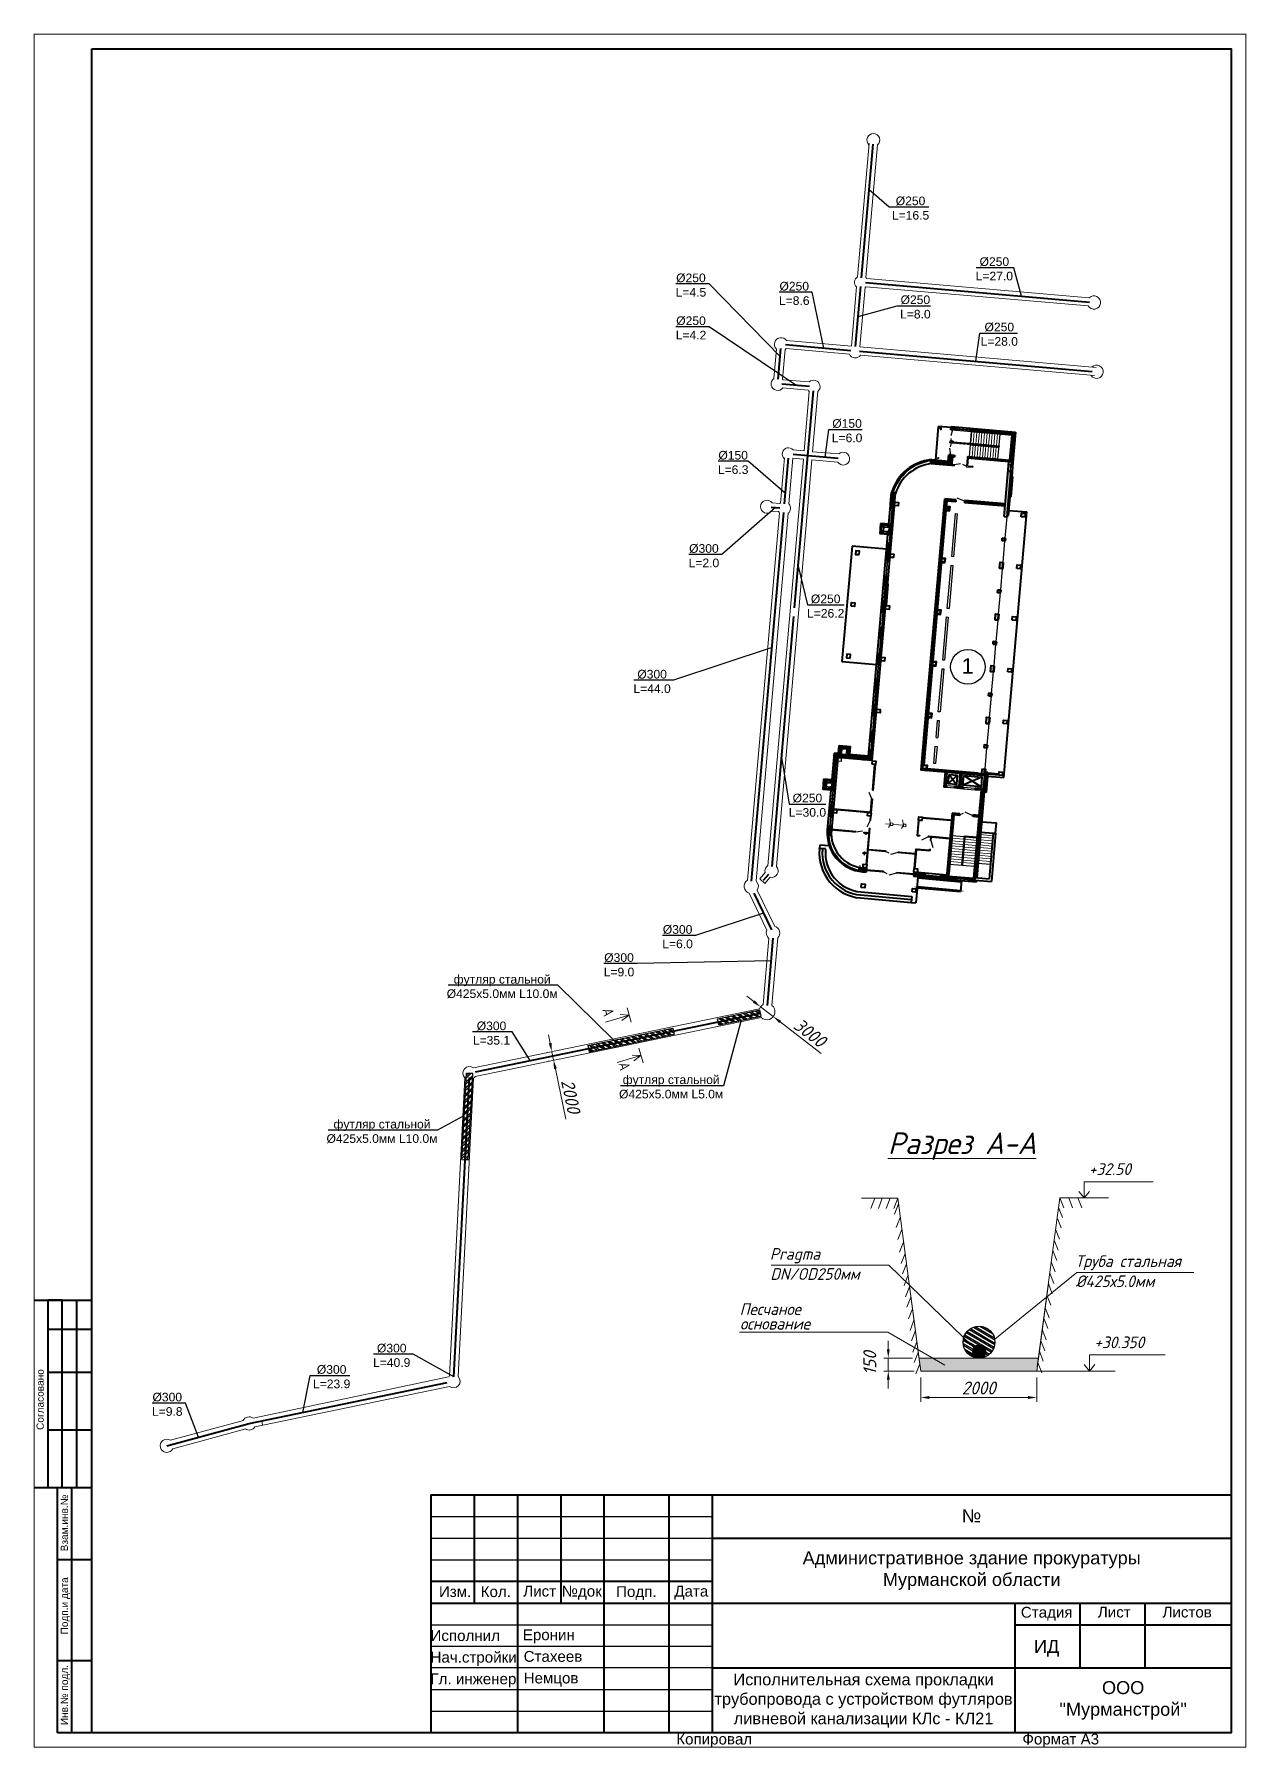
# Model space of a CAD drawing. Header units: millimetres. Extents: x 946 to 259010, y 548 to 42559.
# Drawn here: x 81865 to 109865, y 548 to 40159 of the extents above; entities that cross this region are included whole.
import ezdxf
from ezdxf import colors
from ezdxf.entities.mleader import LeaderData, LeaderLine
from ezdxf.math import Vec2, Vec3

# ---------------------------------------------------------------- set-up
doc = ezdxf.new("R2010")
doc.units = ezdxf.units.MM
for name, pattern in [('2-Columns and grid$0$084_(М5) Неукрепленный откос', [0]), ('CENTER', [20, 15, -1.7, 1.6, -1.7]), ('DASHED', [19.05, 12.7, -6.35])]:
    doc.linetypes.add(name, pattern=pattern)
doc.layers.add('.', color=7, linetype='Continuous', lineweight=0, true_color=0xffffff)
for name, color, linetype, lineweight in [('00-рамка', 7, 'Continuous', 40), ('01 - здание', 1, 'Continuous', 40), ('01-здание', 5, 'Continuous', 15), ('01-Контур', 1, 'Continuous', 25), ('19-канальяК2', 54, 'Continuous', 40), ('Канализация К1', 14, 'Continuous', 40), ('РАЗМЕРЫ', 23, 'Continuous', 13), ('Размеры КР', 23, 'Continuous', 13)]:
    doc.layers.add(name, color=color, linetype=linetype, lineweight=lineweight)
doc.styles.add('2_0-Ариел', font='arial.ttf', dxfattribs={"height": 2})
doc.styles.add('2_5-Ариел', font='arial.ttf', dxfattribs={"height": 2.5})
doc.styles.add('3_0-Ариел', font='arial.ttf', dxfattribs={"height": 3})
doc.styles.add('GOST 2.304', font='CS_Gost2304.shx')
doc.styles.get("Standard").update_dxf_attribs({"font": 'arial.ttf'})
doc.styles.add('Ариель-2_5', font='arial.ttf')
doc.styles.add('ГОСТ', font='GOST Common Italic.ttf', dxfattribs={"height": 300})
doc.styles.add('ГП-ариель', font='arial.ttf')
doc.linetypes.add('Земля1', pattern='A,24,[3,ltsnew.shx,S=6,R=0,X=-6,Y=-6],3,[3,ltsnew.shx,S=6,R=0,X=-6,Y=-6],3,[3,ltsnew.shx,S=6,R=0,X=-6,Y=-6],0', length=30)
doc.linetypes.add('Земля2', pattern='A,24,[4,ltsnew.shx,S=6,R=0,X=-6,Y=0],3,[4,ltsnew.shx,S=6,R=0,X=-6,Y=0],3,[4,ltsnew.shx,S=6,R=0,X=-6,Y=0],0', length=30)
doc.linetypes.add('Каналья-К2', pattern='A,20,-4,["К2",Standard,S=2,R=0,X=-2,Y=-1],-2.3', length=26.3)
doc.dimstyles.new('М 50', dxfattribs={"dimscale": 0, "dimtxt": 300, "dimasz": 200, "dimexe": 100, "dimexo": 150, "dimgap": 70, "dimtad": 1, "dimdec": 0, "dimlfac": 0.5, "dimdsep": 46, "dimtxsty": 'ГОСТ', "dimcen": 100, "dimdle": 150, "dimclrd": 256, "dimclre": 256, "dimclrt": 256, "dimazin": 3, "dimtfac": 1, "dimtdec": 0, "dimtmove": 1, "dimatfit": 3, "dimfxl": 100, "dimtolj": 1, "dimlwd": -1, "dimlwe": -1, "dimarcsym": 0})
pattern_1 = [(45, (1452.38544, -901.835), (-0.067351921, 0.067351921), []), (135, (1452.38544, -901.835), (-0.067351921, -0.067351921), [])]
pattern_2 = [(45, (1411.03127, -1534.55234), (-0.134703842, 0.134703842), []), (45, (1411.16598, -1534.55234), (-0.134703842, 0.134703842), [0.238125, -0.047625, 0, -0.047625])]
pattern_3 = [(45, (1411.03127, -1534.55234), (-0.067351921, 0.067351921), []), (135, (1411.03127, -1534.55234), (-0.067351921, -0.067351921), [])]
pattern_4 = [(45, (1452.38544, -901.835), (-0.089802561, 0.089802561), []), (135, (1452.38544, -901.835), (-0.089802561, -0.089802561), [])]
pattern_5 = [(45, (1455.15888, -902.561955), (-0.0449012806, 0.0449012806), [])]

msp = doc.modelspace()

# ---------------------------------------------------------------- texts
at = {"layer": '00-рамка', "style": 'Ариель-2_5'}
for s, height, p in [('Согласовано', 166.667, (82083.9, 7894.2)), ('Взам.инв.№', 166.67, (82643.3, 5088.6)), ('Подп.и дата', 166.667, (82643.3, 3167.3)), ('Инв.№ подл.', 166.667, (82643.3, 1070.2))]:
    msp.add_text(s, height=height, rotation=90, dxfattribs=at).set_placement(p)
at = {"layer": '00-рамка', "style": '2_5-Ариел'}
for s, height, p in [('№', 300, (103302.4, 5760.2)), ('Изм.', 250, (91218, 4031.6)), ('Кол.', 250, (92183.5, 4031.4)), ('Лист', 250, (93167.2, 4042.8)), ('№док', 250, (94056.6, 4042.8)), ('Подп.', 250, (95312.8, 4032.4)), ('Дата', 250, (96658.6, 4042.8)), ('Стадия', 250, (104668.1, 3554.6)), ('Лист', 250, (106447.4, 3558.9)), ('Листов', 250, (107942.4, 3558.9)), ('Исполнил', 250, (91023.8, 3016.1)), ('Еронин', 250, (93157.1, 3034.4)), ('Нач.стройки', 250, (91023.3, 2516.1)), ('Стахеев', 250, (93176.3, 2534.4)), ('ИД', 300, (104971.4, 2741.4)), ('Гл. инженер', 250, (91023.3, 2016.1)), ('Немцов', 250, (93176.3, 2034.4)), ('Копировал', 250, (96704.1, 623.4)), ('Формат А3', 250, (104704.1, 623.4))]:
    msp.add_text(s, height=height, dxfattribs=at).set_placement(p)
at = {"layer": '00-рамка', "attachment_point": 5}
for s, insert, char_height, width, style in [('Административное здание прокуратуры\\PМурманской области', (103532, 4642.3), 300, 12000, '3_0-Ариел'), ('Исполнительная схема прокладки трубопровода с устройством футляров ливневой канализации КЛc - КЛ21', (101032, 1637), 270, 7000, 'ГП-ариель'), ('ООО\\P"Мурманстрой"', (107032, 1642.3), 300, 5000, 'ГП-ариель')]:
    msp.add_mtext(s, dxfattribs=dict(at, insert=insert, char_height=char_height, width=width, style=style))
at = {"layer": '01-Контур', "style": 'ГП-ариель'}
msp.add_text('1', height=360, dxfattribs=at).set_placement((103297.5, 25375.7))
at = {"layer": 'Канализация К1', "color": 18, "linetype": 'Continuous', "lineweight": 15, "true_color": 0x000000, "char_height": 250, "attachment_point": 1, "rotation": 283.61094, "style": 'GOST 2.304'}
for insert in [(95233.4, 17670.9), (95608, 16420.1)]:
    msp.add_mtext_dynamic_manual_height_columns('A', width=372.408, gutter_width=12.5, heights=[0], dxfattribs=dict(at, insert=insert))
at = {"layer": 'РАЗМЕРЫ', "lineweight": 13, "style": 'ГОСТ'}
for s, p in [('+32.50', (106240.1, 13788.9)), ('Pragma', (98867.6, 11829.3)), ('Труба стальная', (105928, 11661.3)), ('DN/OD250мм', (98877.2, 11364.5)), ('%%C425х5.0мм', (105937.6, 11196.5)), ('Песчаное', (98168.7, 10552.5)), ('основание', (98178.3, 10215)), ('+30.350', (106366.2, 9784.2))]:
    msp.add_text(s, height=270, dxfattribs=at).set_placement(p)
at = {"layer": 'Размеры КР', "color": 250, "lineweight": 20, "style": 'ГОСТ'}
msp.add_text('%%UРазрез А-А', height=500, dxfattribs=at).set_placement((101596, 14272.2))

# ---------------------------------------------------------------- blocks, each defined once
blk = doc.blocks.new('Прокуратура_v1')
at = {"layer": '01 - здание', "lineweight": -2, "ltscale": 100}
h = blk.add_hatch(dxfattribs=at)
h.set_pattern_fill('ANSI37', color=256, scale=0.03)
h.set_pattern_definition(pattern_1)
edge = h.paths.add_edge_path()
edge.add_line((-7.31, -0.19), (-6.81, -0.19))
edge.add_line((-6.81, -0.19), (-6.81, -0.02))
edge.add_line((-6.81, -0.02), (-7.45, -0.02))
edge.add_arc((-7.49, -0.02), 0.0375, 279.5173, 352.8701, ccw=False)
edge.add_line((-7.48, -0.05), (-7.48, -0.39))
edge.add_line((-7.48, -0.39), (-7.31, -0.39))
edge.add_line((-7.31, -0.39), (-7.31, -0.19))
h.paths.add_polyline_path([(-7.31, -1.69), (-7.48, -1.69), (-7.48, -1.89), (-7.31, -1.89)])
edge = h.paths.add_edge_path()
edge.add_arc((-0.02, -0.02), 0.0375, 178.8259, 272.3048, ccw=False)
edge.add_line((-0.06, -0.02), (-5.31, -0.02))
edge.add_line((-5.31, -0.02), (-5.31, -0.19))
edge.add_line((-5.31, -0.19), (-0.19, -0.19))
edge.add_line((-0.19, -0.19), (-0.19, -0.39))
edge.add_line((-0.19, -0.39), (-0.02, -0.39))
edge.add_line((-0.02, -0.39), (-0.02, -0.06))
h.paths.add_polyline_path([(-0.02, -0.39), (-0.19, -0.39), (-0.19, -1.09), (-0.02, -1.09)])
h.paths.add_polyline_path([(-0.02, -2.59), (-0.19, -2.59), (-0.19, -3.49), (-0.02, -3.49)])
h.paths.add_polyline_path([(-0.02, -3.49), (-0.19, -3.49), (-0.19, -3.79), (-0.02, -3.79)])
h = blk.add_hatch(dxfattribs=at)
h.set_pattern_fill('ANSI35', color=256, scale=0.03)
h.set_pattern_definition(pattern_2)
h.paths.add_polyline_path([(-7.11, -0.19), (-7.31, -0.19), (-7.31, -0.39), (-7.11, -0.39)])
h.paths.add_polyline_path([(-5.24, -0.39), (-0.71, -0.39), (-0.71, -0.19), (-5.13, -0.19)])
h.paths.add_polyline_path([(-0.71, -0.39), (-0.39, -0.39), (-0.19, -0.39), (-0.19, -0.19), (-0.71, -0.19)])
h.paths.add_polyline_path([(-0.19, -0.39), (-0.39, -0.39), (-0.39, -1.09), (-0.19, -1.09)])
h.paths.add_polyline_path([(-0.39, -2.59), (-0.39, -3.29), (-0.71, -3.29), (-0.71, -3.49), (-0.49, -3.49), (-0.19, -3.49), (-0.19, -2.59)])
h.paths.add_polyline_path([(-0.71, -3.49), (-0.71, -3.29), (-5.31, -3.29), (-5.31, -3.49)])
h.paths.add_polyline_path([(-7.11, -1.89), (-7.11, -1.69), (-7.31, -1.69), (-7.31, -1.89)])
h = blk.add_hatch(dxfattribs=at)
h.set_pattern_fill('ANSI35', color=256, scale=0.03)
h.set_pattern_definition([(45, (1452.38544, -901.835), (-0.134703842, 0.134703842), []), (45, (1452.52014, -901.835), (-0.134703842, 0.134703842), [0.238125, -0.047625, 0, -0.047625])])
h.paths.add_polyline_path([(-7.11, -0.19), (-7.11, -0.39), (-6.81, -0.39), (-6.81, -0.19)])
h = blk.add_hatch(dxfattribs=at)
h.set_pattern_fill('ANSI36', color=256, scale=0.02)
h.set_pattern_definition([(45, (908.73407, -1437.101285), (0.0336759605, 0.1234785217), [0.15875, -0.03175, 0, -0.03175])])
h.paths.add_polyline_path([(-6.99, -1.81), (-7.09, -1.82), (-7.09, -1.9), (-6.99, -1.89)])
h.paths.add_polyline_path([(-3.33, -1.79), (-6.99, -1.79), (-6.99, -1.89), (-3.3, -1.89)])
h = blk.add_hatch(dxfattribs=at)
h.set_pattern_fill('ANSI37', color=256, scale=0.03)
h.set_pattern_definition(pattern_1)
h.paths.add_polyline_path([(-7.31, -3.49), (-7.48, -3.49), (-7.48, -4.02), (-8.98, -4.02), (-9.41, -4.02), (-9.41, -4.19), (-7.31, -4.19)])
h.paths.add_polyline_path([(-7.31, -3.29), (-7.48, -3.29), (-7.48, -3.49), (-7.31, -3.49)])
h = blk.add_hatch(dxfattribs=at)
h.set_pattern_fill('ANSI35', color=256, scale=0.03)
h.set_pattern_definition(pattern_2)
h.paths.add_polyline_path([(-7.11, -3.29), (-7.31, -3.29), (-7.31, -3.49), (-7.11, -3.49)])
h.paths.add_polyline_path([(-7.11, -3.49), (-6.81, -3.49), (-6.81, -3.29), (-7.11, -3.29)])
h = blk.add_hatch(dxfattribs=at)
h.set_pattern_fill('ANSI35', color=256, scale=0.03)
h.set_pattern_definition(pattern_2)
h.paths.add_polyline_path([(-7.11, -3.49), (-7.31, -3.49), (-7.31, -4.49), (-7.11, -4.49)])
h.paths.add_polyline_path([(-7.01, -3.49), (-7.11, -3.49), (-7.11, -4.49), (-7.01, -4.49)])
h = blk.add_hatch(dxfattribs=at)
h.set_pattern_fill('ANSI35', color=256, scale=0.03)
h.set_pattern_definition(pattern_2)
h.paths.add_polyline_path([(-0.19, -3.49), (-0.49, -3.49), (-0.49, -3.79), (-0.19, -3.79)])
h.paths.add_polyline_path([(-0.19, -4.59), (-0.49, -4.59), (-0.49, -9.49), (-0.19, -9.49)])
h.paths.add_polyline_path([(-0.19, -9.49), (-0.49, -9.49), (-0.49, -9.84), (-0.19, -9.84)])
h.paths.add_polyline_path([(-0.19, -12.34), (-0.49, -12.34), (-0.49, -12.64), (-0.19, -12.64)])
h.paths.add_polyline_path([(-0.19, -15.14), (-0.49, -15.14), (-0.49, -15.49), (-0.19, -15.49)])
h.paths.add_polyline_path([(-0.19, -15.49), (-0.49, -15.49), (-0.49, -15.84), (-0.19, -15.84)])
h.paths.add_polyline_path([(-0.19, -18.34), (-0.49, -18.34), (-0.49, -18.64), (-0.19, -18.64)])
h.paths.add_polyline_path([(-0.19, -21.14), (-0.49, -21.14), (-0.49, -21.49), (-0.19, -21.49)])
h.paths.add_polyline_path([(-0.19, -21.49), (-0.49, -21.49), (-0.49, -21.84), (-0.19, -21.84)])
h.paths.add_polyline_path([(-0.19, -24.34), (-0.49, -24.34), (-0.49, -24.64), (-0.19, -24.64)])
h.paths.add_polyline_path([(-0.19, -27.14), (-0.49, -27.14), (-0.49, -27.49), (-0.19, -27.49)])
h.paths.add_polyline_path([(-0.19, -27.49), (-0.49, -27.49), (-0.49, -27.84), (-0.19, -27.84)])
h.paths.add_polyline_path([(-0.19, -30.34), (-0.49, -30.34), (-0.49, -30.64), (-0.19, -30.64)])
h.paths.add_polyline_path([(-0.19, -33.14), (-0.49, -33.14), (-0.49, -33.49), (-0.19, -33.49)])
h.paths.add_polyline_path([(-0.19, -33.49), (-0.49, -33.49), (-0.49, -33.84), (-0.19, -33.84)])
h.paths.add_polyline_path([(-0.19, -36.34), (-0.49, -36.34), (-0.49, -36.64), (-0.19, -36.64)])
h.paths.add_polyline_path([(-0.19, -39.14), (-0.49, -39.14), (-0.49, -39.49), (-0.19, -39.49)])
h.paths.add_polyline_path([(-0.19, -39.49), (-0.49, -39.49), (-0.49, -39.69), (-0.19, -39.69)])
h = blk.add_hatch(dxfattribs=at)
h.set_pattern_fill('ANSI37', color=256, scale=0.03)
h.set_pattern_definition(pattern_1)
h.paths.add_polyline_path([(-9.41, -4.19), (-9.41, -4.02), (-9.46, -4.02, 0.002499), (-9.51, -4.03), (-9.51, -4.51, -0.005218), (-9.41, -4.49)])
h = blk.add_hatch(dxfattribs=at)
h.set_pattern_fill('ANSI35', color=256, scale=0.04)
h.set_pattern_definition([(45, (1452.38544, -901.835), (-0.179605122, 0.179605122), []), (45, (1452.56504, -901.835), (-0.179605122, 0.179605122), [0.3175, -0.0635, 0, -0.0635])])
h.paths.add_polyline_path([(-7.31, -4.19), (-9.41, -4.19), (-9.41, -4.49), (-7.31, -4.49)])
h = blk.add_hatch(dxfattribs=at)
h.set_pattern_fill('ANSI37', color=256, scale=0.03)
h.set_pattern_definition(pattern_1)
h.paths.add_polyline_path([(-0.02, -5.19), (-0.02, -4.59), (-0.19, -4.59), (-0.19, -9.49), (-0.02, -9.49), (-0.02, -9.13, -0.411161), (-0.06, -9.09, -0.411161), (-0.02, -9.05), (-0.02, -7.49)])
h.paths.add_polyline_path([(-0.02, -9.49), (-0.19, -9.49), (-0.19, -9.84), (-0.09, -9.84), (-0.09, -9.69), (-0.02, -9.69)])
h = blk.add_hatch(dxfattribs=at)
h.set_pattern_fill('ANSI37', color=256, scale=0.04)
h.set_pattern_definition(pattern_4)
h.paths.add_polyline_path([(-13.53, -9.49), (-13.7, -9.49), (-13.7, -9.49), (-13.7, -10.09), (-13.53, -10.09)])
h.paths.add_polyline_path([(-13.53, -8.19), (-13.7, -8.19), (-13.7, -9.49), (-13.53, -9.49)])
h = blk.add_hatch(dxfattribs=at)
h.set_pattern_fill('ANSI35', color=256, scale=0.03)
h.set_pattern_definition(pattern_2)
h.paths.add_polyline_path([(-13.23, -17.89), (-13.53, -17.89), (-13.53, -19.09), (-13.23, -19.09)])
h.paths.add_polyline_path([(-13.53, -16.09), (-13.23, -16.09), (-13.23, -15.49), (-13.53, -15.49)])
h.paths.add_polyline_path([(-13.23, -15.49), (-13.23, -14.09), (-13.53, -14.09), (-13.53, -15.49)])
h.paths.add_polyline_path([(-13.23, -11.89), (-13.53, -11.89), (-13.53, -13.09), (-13.23, -13.09)])
h.paths.add_polyline_path([(-13.53, -10.09), (-13.23, -10.09), (-13.23, -9.49), (-13.53, -9.49)])
edge = h.paths.add_edge_path()
edge.add_line((-13.53, -9.49), (-13.23, -9.49))
edge.add_line((-13.23, -9.49), (-13.23, -9.29))
edge.add_arc((-27.86, -8.79), 14.63, 358.042, 361.958)
edge.add_line((-13.23, -8.29), (-13.53, -8.29))
edge.add_arc((47.79, -8.89), 61.32, 179.4394, 180.5606)
h = blk.add_hatch(dxfattribs=at)
h.set_pattern_fill('ANSI37', color=256, scale=0.04)
h.set_pattern_definition(pattern_4)
h.paths.add_polyline_path([(-13.23, -8.19), (-13.53, -8.19), (-13.53, -8.29), (-13.23, -8.29)])
h = blk.add_hatch(dxfattribs=at)
h.set_pattern_fill('ANSI35', color=256, scale=0.03)
h.set_pattern_definition(pattern_2)
h.paths.add_polyline_path([(-7.31, -15.49), (-7.51, -15.49), (-7.51, -21.49), (-7.31, -21.49), (-7.31, -21.29)])
h.paths.add_polyline_path([(-7.31, -9.49), (-7.51, -9.49), (-7.51, -15.49), (-7.31, -15.49), (-7.31, -15.29)])
h.paths.add_polyline_path([(-7.11, -8.39), (-7.51, -8.39), (-7.51, -9.49), (-7.31, -9.49), (-7.31, -9.29), (-7.31, -8.59), (-7.11, -8.59)])
h.paths.add_polyline_path([(-6.21, -8.39), (-6.56, -8.39), (-6.5, -8.59), (-6.21, -8.59)])
h.paths.add_polyline_path([(-6.56, -8.39), (-7.11, -8.39), (-7.11, -8.59), (-6.5, -8.59)])
h.paths.add_polyline_path([(-4.23, -8.39), (-5.21, -8.39), (-5.21, -8.59), (-4.21, -8.59)])
h.paths.add_polyline_path([(-0.71, -8.39), (-4.23, -8.39), (-4.21, -8.59), (-0.71, -8.59)])
h.paths.add_polyline_path([(-0.49, -8.39), (-0.71, -8.39), (-0.71, -8.59), (-0.49, -8.59)])
h = blk.add_hatch(dxfattribs=at)
h.set_pattern_fill('ANSI32', color=256, scale=0.02)
h.set_pattern_definition([(45, (1459.09888, -872.56195), (-0.134703842, 0.134703842), []), (45, (1459.18868, -872.56195), (-0.134703842, 0.134703842), [])])
h.paths.add_polyline_path([(-14.29, -12.24), (-14.29, -11.99), (-14.54, -11.99), (-14.54, -12.24)])
h.paths.add_polyline_path([(-13.79, -11.99), (-13.79, -12.24), (-13.53, -12.24), (-13.53, -11.99)])
h.paths.add_polyline_path([(-13.79, -12.74), (-13.79, -12.99), (-13.53, -12.99), (-13.53, -12.74)])
h = blk.add_hatch(dxfattribs=at)
h.set_pattern_fill('ANSI31', color=256, scale=0.02)
h.set_pattern_definition([(45, (1459.31888, -872.561955), (-0.0449012806, 0.0449012806), [])])
h.paths.add_polyline_path([(-14.54, -12.74), (-14.49, -12.74), (-14.49, -12.24), (-14.54, -12.24)])
h = blk.add_hatch(dxfattribs=at)
h.set_pattern_fill('ANSI32', color=256, scale=0.02)
h.set_pattern_definition([(45, (1459.31888, -872.56195), (-0.134703842, 0.134703842), []), (45, (1459.40868, -872.56195), (-0.134703842, 0.134703842), [])])
h.paths.add_polyline_path([(-14.4, -12.74), (-14.54, -12.74), (-14.54, -12.99), (-14.4, -12.99)])
h.paths.add_polyline_path([(-14.29, -12.74), (-14.4, -12.74), (-14.4, -12.99), (-14.29, -12.99)])
h = blk.add_hatch(dxfattribs=at)
h.set_pattern_fill('ANSI31', color=256, scale=0.02)
h.set_pattern_definition([(45, (1459.09888, -872.561955), (-0.0449012806, 0.0449012806), [])])
h.paths.add_polyline_path([(-13.79, -11.99), (-14.09, -11.99), (-14.09, -12.04), (-13.79, -12.04)])
h.paths.add_polyline_path([(-14.09, -11.99), (-14.29, -11.99), (-14.29, -12.04), (-14.09, -12.04)])
h.paths.add_polyline_path([(-13.79, -12.94), (-14.29, -12.94), (-14.29, -12.99), (-13.79, -12.99)])
h = blk.add_hatch(dxfattribs=at)
h.set_pattern_fill('ANSI37', color=256, scale=0.04)
h.set_pattern_definition([(45, (1411.03127, -1528.55234), (-0.089802561, 0.089802561), []), (135, (1411.03127, -1528.55234), (-0.089802561, -0.089802561), [])])
h.paths.add_polyline_path([(-13.53, -12.24), (-13.63, -12.24), (-13.63, -12.74), (-13.53, -12.74)])
h = blk.add_hatch(dxfattribs=at)
h.set_pattern_fill('ANSI37', color=256, scale=0.03)
h.set_pattern_definition(pattern_1)
h.paths.add_polyline_path([(-0.09, -12.34), (-0.19, -12.34), (-0.19, -12.64), (-0.09, -12.64)])
h.paths.add_polyline_path([(-0.09, -15.14), (-0.19, -15.14), (-0.19, -15.49), (-0.09, -15.49)])
h.paths.add_polyline_path([(-0.09, -15.49), (-0.19, -15.49), (-0.19, -15.84), (-0.09, -15.84)])
h.paths.add_polyline_path([(-0.09, -18.34), (-0.19, -18.34), (-0.19, -18.64), (-0.09, -18.64)])
h.paths.add_polyline_path([(-0.09, -21.14), (-0.19, -21.14), (-0.19, -21.49), (-0.09, -21.49)])
h.paths.add_polyline_path([(-0.09, -21.49), (-0.19, -21.49), (-0.19, -21.84), (-0.09, -21.84)])
h.paths.add_polyline_path([(-0.09, -24.34), (-0.19, -24.34), (-0.19, -24.64), (-0.09, -24.64)])
h.paths.add_polyline_path([(-0.09, -27.14), (-0.19, -27.14), (-0.19, -27.49), (-0.09, -27.49)])
h.paths.add_polyline_path([(-0.09, -27.49), (-0.19, -27.49), (-0.19, -27.84), (-0.09, -27.84)])
h.paths.add_polyline_path([(-0.09, -30.34), (-0.19, -30.34), (-0.19, -30.64), (-0.09, -30.64)])
h.paths.add_polyline_path([(-0.09, -33.14), (-0.19, -33.14), (-0.19, -33.49), (-0.09, -33.49)])
h.paths.add_polyline_path([(-0.09, -33.49), (-0.19, -33.49), (-0.19, -33.84), (-0.09, -33.84)])
h.paths.add_polyline_path([(-0.09, -36.34), (-0.19, -36.34), (-0.19, -36.64), (-0.09, -36.64)])
h.paths.add_polyline_path([(-0.09, -39.14), (-0.19, -39.14), (-0.19, -39.49), (-0.09, -39.49)])
h = blk.add_hatch(dxfattribs=at)
h.set_pattern_fill('ANSI37', color=256, scale=0.04)
h.set_pattern_definition([(45, (1411.03127, -1534.55234), (-0.089802561, 0.089802561), []), (135, (1411.03127, -1534.55234), (-0.089802561, -0.089802561), [])])
h.paths.add_polyline_path([(-13.53, -17.89), (-13.7, -17.89), (-13.7, -19.09), (-13.53, -19.09)])
h = blk.add_hatch(dxfattribs=at)
h.set_pattern_fill('ANSI37', color=256, scale=0.03)
h.set_pattern_definition(pattern_1)
h.paths.add_polyline_path([(-13.53, -35.89), (-13.7, -35.89), (-13.7, -37.09), (-13.53, -37.09)])
h.paths.add_polyline_path([(-13.53, -33.49), (-13.7, -33.49), (-13.7, -34.09), (-13.53, -34.09)])
h.paths.add_polyline_path([(-13.53, -32.89), (-13.7, -32.89), (-13.7, -33.49), (-13.53, -33.49)])
h.paths.add_polyline_path([(-13.53, -29.89), (-13.7, -29.89), (-13.7, -31.09), (-13.53, -31.09)])
h.paths.add_polyline_path([(-13.53, -27.49), (-13.7, -27.49), (-13.7, -28.09), (-13.53, -28.09)])
h.paths.add_polyline_path([(-13.53, -26.89), (-13.7, -26.89), (-13.7, -27.49), (-13.53, -27.49)])
h.paths.add_polyline_path([(-13.53, -23.89), (-13.7, -23.89), (-13.7, -25.05, -0.438008), (-13.66, -25.09), (-13.53, -25.09)])
h.paths.add_polyline_path([(-13.53, -21.49), (-13.7, -21.49), (-13.7, -22.09), (-13.53, -22.09)])
h.paths.add_polyline_path([(-13.53, -20.89), (-13.7, -20.89), (-13.7, -21.49), (-13.53, -21.49)])
h = blk.add_hatch(dxfattribs=at)
h.set_pattern_fill('ANSI35', color=256, scale=0.03)
h.set_pattern_definition(pattern_2)
h.paths.add_polyline_path([(-13.23, -29.89), (-13.53, -29.89), (-13.53, -31.09), (-13.23, -31.09)])
h.paths.add_polyline_path([(-13.23, -27.49), (-13.53, -27.49), (-13.53, -28.09), (-13.23, -28.09)])
h.paths.add_polyline_path([(-13.53, -27.49), (-13.23, -27.49), (-13.23, -26.89), (-13.53, -26.89)])
h.paths.add_polyline_path([(-13.23, -23.89), (-13.53, -23.89), (-13.53, -25.09), (-13.23, -25.09)])
h.paths.add_polyline_path([(-13.23, -21.49), (-13.53, -21.49), (-13.53, -22.09), (-13.23, -22.09)])
h.paths.add_polyline_path([(-13.23, -21.09), (-13.23, -20.89), (-13.53, -20.89), (-13.53, -21.49), (-13.23, -21.49)])
h = blk.add_hatch(dxfattribs=at)
h.set_pattern_fill('ANSI35', color=256, scale=0.03)
h.set_pattern_definition(pattern_2)
h.paths.add_polyline_path([(-7.31, -21.49), (-7.51, -21.49), (-7.51, -27.49), (-7.31, -27.49), (-7.31, -27.29)])
h = blk.add_hatch(dxfattribs=at)
h.set_pattern_fill('ANSI35', color=256, scale=0.03)
h.set_pattern_definition(pattern_2)
h.paths.add_polyline_path([(-7.31, -27.49), (-7.51, -27.49), (-7.51, -33.49), (-7.31, -33.49), (-7.31, -33.29)])
h = blk.add_hatch(dxfattribs=at)
h.set_pattern_fill('ANSI35', color=256, scale=0.03)
h.set_pattern_definition(pattern_2)
h.paths.add_polyline_path([(-17.53, -46.09), (-17.23, -46.09), (-17.23, -44.89), (-17.53, -44.89)])
h.paths.add_polyline_path([(-17.23, -41.89), (-17.53, -41.89), (-17.53, -43.09), (-17.23, -43.09)])
h.paths.add_polyline_path([(-17.23, -39.27), (-17.01, -39.27), (-17.01, -38.97), (-17.53, -38.97), (-17.53, -40.09), (-17.23, -40.09)])
h.paths.add_polyline_path([(-17.01, -38.97), (-17.01, -39.27), (-13.23, -39.27), (-13.23, -38.09), (-13.53, -38.09), (-13.53, -38.97)])
h.paths.add_polyline_path([(-13.53, -37.09), (-13.23, -37.09), (-13.23, -35.89), (-13.53, -35.89)])
h.paths.add_polyline_path([(-13.23, -33.49), (-13.53, -33.49), (-13.53, -34.09), (-13.23, -34.09)])
h.paths.add_polyline_path([(-13.23, -32.89), (-13.53, -32.89), (-13.53, -33.49), (-13.23, -33.49)])
h = blk.add_hatch(dxfattribs=at)
h.set_pattern_fill('ANSI35', color=256, scale=0.03)
h.set_pattern_definition(pattern_2)
h.paths.add_polyline_path([(-7.11, -39.69), (-7.31, -39.69), (-7.31, -39.49), (-7.51, -39.49), (-7.51, -39.89), (-7.11, -39.89)])
h.paths.add_polyline_path([(-7.31, -33.69), (-7.31, -33.49), (-7.51, -33.49), (-7.51, -36.16), (-7.51, -39.49), (-7.31, -39.49), (-7.31, -39.29)])
h.paths.add_polyline_path([(-3.72, -39.69), (-4.71, -39.69), (-7.11, -39.69), (-7.11, -39.89), (-4.71, -39.89), (-4.71, -41.6), (-4.4, -41.6), (-4.4, -41.4), (-4.51, -41.4), (-4.51, -39.89), (-3.65, -39.89)])
h.paths.add_polyline_path([(-2.81, -39.89), (-2.52, -39.89), (-2.59, -39.69), (-3.72, -39.69), (-3.65, -39.89), (-3.01, -39.89), (-3.01, -41.4), (-3.47, -41.4), (-3.47, -41.6), (-2.44, -41.6), (-2.44, -41.4), (-2.81, -41.4)])
h.paths.add_polyline_path([(0.04, -39.69), (-0.19, -39.69), (-0.71, -39.69), (-0.71, -39.89), (-0.16, -39.89), (-0.16, -41.4), (-0.71, -41.4), (-0.71, -41.6), (-0.39, -41.6), (-0.39, -42.4), (-0.19, -42.4), (-0.19, -41.6), (0.04, -41.6)])
h.paths.add_polyline_path([(-0.71, -41.4), (-1.08, -41.4), (-1.08, -41.6), (-0.71, -41.6)])
h.paths.add_polyline_path([(-3.32, -40.95), (-2.84, -40.95), (-2.84, -40.65), (-3.32, -40.65)], flags=25)
h = blk.add_hatch(dxfattribs=at)
h.set_pattern_fill('ANSI37', color=256, scale=0.03)
h.set_pattern_definition(pattern_1)
edge = h.paths.add_edge_path()
edge.add_line((-17.53, -38.97), (-17.08, -38.97))
edge.add_line((-17.08, -38.97), (-17.08, -38.8))
edge.add_line((-17.08, -38.8), (-17.67, -38.8))
edge.add_arc((-17.7, -38.8), 0.0375, -82.4102, 1.7664, ccw=False)
edge.add_line((-17.7, -38.84), (-17.7, -40.09))
edge.add_line((-17.7, -40.09), (-17.53, -40.09))
edge.add_line((-17.53, -40.09), (-17.53, -38.97))
h = blk.add_hatch(dxfattribs=at)
h.set_pattern_fill('ANSI31', color=256, scale=0.02)
h.set_pattern_definition(pattern_5)
h.paths.add_polyline_path([(-16.83, -38.22), (-16.83, -37.97), (-17.08, -37.97), (-17.08, -38.22)])
h = blk.add_hatch(dxfattribs=at)
h.set_pattern_fill('ANSI31', color=256, scale=0.02)
h.set_pattern_definition(pattern_5)
h.paths.add_polyline_path([(-17.03, -38.22), (-17.08, -38.22), (-17.08, -38.72), (-17.03, -38.72)])
h.paths.add_polyline_path([(-16.74, -37.97), (-16.83, -37.97), (-16.83, -38.02), (-16.74, -38.02)])
h.paths.add_polyline_path([(-16.23, -37.97), (-16.74, -37.97), (-16.74, -38.02), (-16.23, -38.02)])
h.paths.add_polyline_path([(-15.98, -38.22), (-16.03, -38.22), (-16.03, -38.72), (-15.98, -38.72)])
h = blk.add_hatch(dxfattribs=at)
h.set_pattern_fill('ANSI31', color=256, scale=0.02)
h.set_pattern_definition(pattern_5)
h.paths.add_polyline_path([(-17.08, -38.97), (-16.83, -38.97), (-16.83, -38.72), (-17.08, -38.72)])
h = blk.add_hatch(dxfattribs=at)
h.set_pattern_fill('ANSI37', color=256, scale=0.03)
h.set_pattern_definition([(45, (-1966.39918, -2204.94517), (-0.067351921, 0.067351921), []), (135, (-1966.39918, -2204.94517), (-0.067351921, -0.067351921), [])])
h.paths.add_polyline_path([(-16.23, -38.97), (-16.23, -38.87), (-16.83, -38.87), (-16.83, -38.97)])
h = blk.add_hatch(dxfattribs=at)
h.set_pattern_fill('ANSI31', color=256, scale=0.02)
h.set_pattern_definition(pattern_5)
h.paths.add_polyline_path([(-15.98, -38.22), (-15.98, -37.97), (-16.23, -37.97), (-16.23, -38.22)])
h = blk.add_hatch(dxfattribs=at)
h.set_pattern_fill('ANSI31', color=256, scale=0.02)
h.set_pattern_definition(pattern_5)
h.paths.add_polyline_path([(-16.23, -38.97), (-15.98, -38.97), (-15.98, -38.72), (-16.23, -38.72)])
h = blk.add_hatch(dxfattribs=at)
h.set_pattern_fill('ANSI37', color=256, scale=0.03)
h.set_pattern_definition(pattern_1)
h.paths.add_polyline_path([(-13.53, -38.09), (-13.7, -38.09), (-13.7, -38.8), (-15.98, -38.8), (-15.98, -38.97), (-13.53, -38.97)])
h = blk.add_hatch(dxfattribs=at)
h.set_pattern_fill('ANSI37', color=256, scale=0.03)
h.set_pattern_definition(pattern_1)
h.paths.add_polyline_path([(0.21, -39.5), (-0.19, -39.5), (-0.19, -39.57), (0.21, -39.57)])
h.paths.add_polyline_path([(0.21, -39.57), (-0.19, -39.57), (-0.19, -39.69), (0.21, -39.69)])
h.paths.add_polyline_path([(0.21, -39.69), (0.04, -39.69), (0.04, -41.6), (-0.19, -41.6), (-0.19, -42.4), (-0.02, -42.4), (-0.02, -41.79), (0.21, -41.79), (0.21, -39.92, -0.38016), (0.18, -39.88, -0.38016), (0.21, -39.84)])
h.paths.add_polyline_path([(-0.02, -44), (-0.19, -44), (-0.19, -45.49), (-0.02, -45.49)])
h.paths.add_polyline_path([(-0.02, -45.49), (-0.19, -45.49), (-0.19, -51.49), (-0.02, -51.49)])
h.paths.add_polyline_path([(-0.02, -51.49), (-0.19, -51.49), (-0.19, -51.71), (-0.02, -51.71)])
h = blk.add_hatch(dxfattribs=at)
h.set_pattern_fill('ANSI37', color=256, scale=0.03)
h.set_pattern_definition(pattern_3)
h.paths.add_polyline_path([(-12.81, -39.69), (-12.91, -39.69), (-12.91, -42.69), (-12.81, -42.69)])
h.paths.add_polyline_path([(-12.81, -43.69), (-12.91, -43.69), (-12.91, -45.19), (-13.01, -45.19), (-13.01, -45.29), (-12.81, -45.29)])
h.paths.add_polyline_path([(-13.01, -45.19), (-17.01, -45.19), (-17.01, -45.29), (-16.81, -45.29), (-13.21, -45.29), (-13.01, -45.29)])
h.paths.add_polyline_path([(-14.41, -47.59), (-17.01, -47.59), (-17.01, -47.69), (-14.41, -47.69)])
h.paths.add_polyline_path([(-13.23, -47.6), (-13.51, -47.59), (-13.51, -47.69), (-13.34, -47.69, -0.362074)])
h.paths.add_polyline_path([(-12.81, -47.09), (-12.91, -47.09), (-12.91, -47.69), (-12.81, -47.69)])
h.paths.add_polyline_path([(-3.49, -45.29), (-6.91, -45.29), (-6.91, -45.39), (-3.49, -45.39)])
h.paths.add_polyline_path([(-7.21, -45.69), (-7.31, -45.69), (-7.31, -47.49), (-7.11, -47.49), (-7.11, -47.39), (-7.21, -47.39)])
h.paths.add_polyline_path([(-3.49, -47.39), (-6.01, -47.39), (-6.01, -47.49), (-3.49, -47.49)])
h = blk.add_hatch(dxfattribs=at)
h.set_pattern_fill('ANSI35', color=256, scale=0.03)
h.set_pattern_definition(pattern_2)
h.paths.add_polyline_path([(-2.59, -39.69), (-2.52, -39.89), (-0.71, -39.89), (-0.71, -39.69)])
h = blk.add_hatch(dxfattribs=at)
h.set_pattern_fill('ANSI32', color=256, scale=0.02)
h.set_pattern_definition([(45, (1455.09888, -902.56195), (-0.134703842, 0.134703842), []), (45, (1455.18868, -902.56195), (-0.134703842, 0.134703842), [])])
h.paths.add_polyline_path([(-18.29, -42.24), (-18.29, -41.99), (-18.54, -41.99), (-18.54, -42.24)])
h.paths.add_polyline_path([(-17.79, -41.99), (-17.79, -42.24), (-17.53, -42.24), (-17.53, -41.99)])
h.paths.add_polyline_path([(-17.79, -42.74), (-17.79, -42.99), (-17.53, -42.99), (-17.53, -42.74)])
h = blk.add_hatch(dxfattribs=at)
h.set_pattern_fill('ANSI31', color=256, scale=0.02)
h.set_pattern_definition([(45, (1455.31888, -902.561955), (-0.0449012806, 0.0449012806), [])])
h.paths.add_polyline_path([(-18.54, -42.74), (-18.49, -42.74), (-18.49, -42.24), (-18.54, -42.24)])
h = blk.add_hatch(dxfattribs=at)
h.set_pattern_fill('ANSI32', color=256, scale=0.02)
h.set_pattern_definition([(45, (1455.31888, -902.56195), (-0.134703842, 0.134703842), []), (45, (1455.40868, -902.56195), (-0.134703842, 0.134703842), [])])
h.paths.add_polyline_path([(-18.4, -42.74), (-18.54, -42.74), (-18.54, -42.99), (-18.4, -42.99)])
h.paths.add_polyline_path([(-18.29, -42.74), (-18.4, -42.74), (-18.4, -42.99), (-18.29, -42.99)])
h = blk.add_hatch(dxfattribs=at)
h.set_pattern_fill('ANSI31', color=256, scale=0.02)
h.set_pattern_definition([(45, (1455.09888, -902.561955), (-0.0449012806, 0.0449012806), [])])
h.paths.add_polyline_path([(-17.79, -41.99), (-18.09, -41.99), (-18.09, -42.04), (-17.79, -42.04)])
h.paths.add_polyline_path([(-18.09, -41.99), (-18.29, -41.99), (-18.29, -42.04), (-18.09, -42.04)])
h.paths.add_polyline_path([(-17.79, -42.94), (-18.29, -42.94), (-18.29, -42.99), (-17.79, -42.99)])
h = blk.add_hatch(dxfattribs=at)
h.set_pattern_fill('ANSI37', color=256, scale=0.03)
h.set_pattern_definition(pattern_1)
h.paths.add_polyline_path([(-17.53, -42.24), (-17.63, -42.24), (-17.63, -42.74), (-17.53, -42.74)])
h = blk.add_hatch(dxfattribs=at)
h.set_pattern_fill('ANSI37', color=256, scale=0.03)
h.set_pattern_definition(pattern_1)
h.paths.add_polyline_path([(-17.53, -44.89), (-17.7, -44.89), (-17.7, -46.09), (-17.53, -46.09)])
h = blk.add_hatch(dxfattribs=at)
h.set_pattern_fill('ANSI35', color=256, scale=0.03)
h.set_pattern_definition(pattern_2)
h.paths.add_polyline_path([(-2.59, -44.51), (-3.49, -44.51), (-3.49, -45.49), (-3.29, -45.49), (-3.29, -44.71), (-2.59, -44.71)])
h.paths.add_polyline_path([(-0.71, -44.51), (-1.09, -44.51), (-1.09, -44.71), (-0.71, -44.71)])
h.paths.add_polyline_path([(-0.19, -44), (-0.39, -44), (-0.39, -44.51), (-0.71, -44.51), (-0.71, -44.71), (-0.39, -44.71), (-0.39, -45.49), (-0.19, -45.49)])
h.paths.add_polyline_path([(-0.19, -45.49), (-0.39, -45.49), (-0.39, -51.49), (-0.19, -51.49)])
h.paths.add_polyline_path([(-3.29, -45.49), (-3.49, -45.49), (-3.49, -51.49), (-3.29, -51.49), (-3.29, -49.09)])
h.paths.add_polyline_path([(-2.39, -51.81), (-3.29, -51.81), (-3.29, -51.49), (-3.49, -51.49), (-3.49, -52.01), (-3.29, -52.01), (-2.39, -52.01)])
h.paths.add_polyline_path([(-0.71, -51.81), (-0.89, -51.81), (-0.89, -52.01), (-0.71, -52.01)])
h.paths.add_polyline_path([(-0.19, -51.49), (-0.39, -51.49), (-0.39, -51.81), (-0.71, -51.81), (-0.71, -52.01), (-0.19, -52.01)])
h = blk.add_hatch(dxfattribs=at)
h.set_pattern_fill('ANSI37', color=256, scale=0.03)
h.set_pattern_definition(pattern_1)
h.paths.add_polyline_path([(-17.53, -47.29), (-17.7, -47.29), (-17.7, -47.71, 0.032542), (-17.66, -48.29), (-17.51, -48.29), (-17.51, -48.12, -0.024309), (-17.53, -47.71)])
h = blk.add_hatch(dxfattribs=at)
h.set_pattern_fill('ANSI35', color=256, scale=0.03)
h.set_pattern_definition(pattern_2)
h.paths.add_polyline_path([(-17.23, -47.71), (-17.23, -47.71), (-17.23, -47.29), (-17.53, -47.29), (-17.53, -47.71, 0.033655), (-17.49, -48.29), (-17.21, -48.29), (-17.21, -48.11, -0.025016)])
h = blk.add_hatch(dxfattribs=at)
h.set_pattern_fill('ANSI37', color=256, scale=0.03)
h.set_pattern_definition(pattern_3)
h.paths.add_polyline_path([(-5.73, -47.89), (-5.63, -47.89), (-5.63, -47.49), (-5.73, -47.49)])
h.paths.add_polyline_path([(-7.11, -48.99), (-7.11, -49.09), (-5.63, -49.09), (-5.63, -48.89), (-5.73, -48.89), (-5.73, -48.99)])
h.paths.add_polyline_path([(-7.21, -49.09), (-7.11, -49.09), (-7.11, -48.99), (-7.31, -48.99), (-7.31, -51.29), (-7.21, -51.29)])
h = blk.add_hatch(dxfattribs=at)
h.set_pattern_fill('ANSI35', color=256, scale=0.04)
h.set_pattern_definition([(45, (1411.03127, -1534.55234), (-0.179605122, 0.179605122), []), (45, (1411.21088, -1534.55234), (-0.179605122, 0.179605122), [0.3175, -0.0635, 0, -0.0635])])
h.paths.add_polyline_path([(-1.79, -47.11), (-0.71, -47.11), (-0.71, -47.01), (-1.89, -47.01), (-1.89, -48.95), (-1.79, -48.91)])
h.paths.add_polyline_path([(-0.39, -47.01), (-0.71, -47.01), (-0.71, -47.11), (-0.39, -47.11)])
h.paths.add_polyline_path([(-1.79, -48.91), (-1.89, -48.95), (-1.89, -50.41), (-1.79, -50.41)])
h = blk.add_hatch(dxfattribs=at)
h.set_pattern_fill('ANSI37', color=256, scale=0.03)
h.set_pattern_definition(pattern_1)
h.paths.add_polyline_path([(-17.51, -48.29), (-17.66, -48.29, 0.005649), (-17.65, -48.39), (-17.51, -48.39)])
h.paths.add_polyline_path([(-17.21, -48.29), (-17.51, -48.29), (-17.51, -48.39), (-17.21, -48.39)])
h = blk.add_hatch(dxfattribs=at)
h.set_pattern_fill('ANSI37', color=256, scale=0.03)
h.set_pattern_definition(pattern_1)
edge = h.paths.add_edge_path()
edge.add_arc((-13.23, -47.71), 4, 263.1263, 264.5526, ccw=False)
edge.add_line((-13.71, -51.68), (-13.71, -52.15))
edge.add_arc((-13.23, -47.71), 4.47, 263.852, 269.9579)
edge.add_line((-13.23, -52.18), (-13.01, -52.18))
edge.add_line((-13.01, -52.18), (-13.01, -52.01))
edge.add_line((-13.01, -52.01), (-13.21, -52.01))
edge.add_line((-13.21, -52.01), (-13.21, -52.01))
edge.add_line((-13.21, -52.01), (-13.61, -52.01))
edge.add_line((-13.61, -52.01), (-13.61, -51.69))
h.paths.add_polyline_path([(-12.81, -52.01), (-13.01, -52.01), (-13.01, -52.18), (-12.81, -52.18)])
h = blk.add_hatch(dxfattribs=at)
h.set_pattern_fill('ANSI35', color=256, scale=0.7)
h.set_pattern_definition([(45, (-5.48447, -0.0529), (-0.1237437, 0.1237437), []), (45, (-5.36073, -0.0529), (-0.1237437, 0.1237437), [0.21875, -0.04375, 0, -0.04375])])
h.paths.add_polyline_path([(-12.81, -51.71), (-13.21, -51.71), (-13.61, -51.69), (-13.61, -51.99), (-13.21, -52.01), (-12.81, -52.01)])
h = blk.add_hatch(dxfattribs=at)
h.set_pattern_fill('ANSI35', color=256, scale=0.03)
h.set_pattern_definition(pattern_2)
h.paths.add_polyline_path([(-4.21, -51.71), (-4.21, -52.01), (-3.49, -52.01), (-3.49, -51.71)])
h.paths.add_polyline_path([(-6.01, -52.01), (-6.01, -51.71), (-7.11, -51.71), (-7.11, -52.01)])
h.paths.add_polyline_path([(-7.31, -52.01), (-7.11, -52.01), (-7.11, -51.71), (-7.31, -51.71)])
h = blk.add_hatch(dxfattribs=at)
h.set_pattern_fill('ANSI37', color=256, scale=0.03)
h.set_pattern_definition(pattern_1)
h.paths.add_polyline_path([(-0.02, -52.01), (-0.19, -52.01), (-0.71, -52.01), (-0.71, -52.18), (-0.02, -52.18)])
h.paths.add_polyline_path([(-0.71, -52.01), (-0.89, -52.01), (-0.89, -52.18), (-0.71, -52.18)])
h.paths.add_polyline_path([(-2.39, -52.01), (-3.29, -52.01), (-4.21, -52.01), (-4.21, -52.18), (-2.39, -52.18)])
h.paths.add_polyline_path([(-6.01, -52.01), (-7.11, -52.01), (-7.11, -52.18), (-6.01, -52.18)])
h.paths.add_polyline_path([(-7.11, -52.01), (-7.31, -52.01), (-7.31, -52.18), (-7.11, -52.18)])
at = {"layer": '01 - здание', "ltscale": 100}
for p, q in [((-8.98, -0.12), (-8.98, -4.02)), ((-7.48, -0.12), (-8.98, -0.12)), ((-7.48, -0.02), (-0.02, -0.02)), ((-7.48, -0.39), (-7.48, -0.02)), ((-6.81, -0.39), (-6.81, -0.02)), ((-5.31, -0.39), (-5.31, -0.02)), ((-0.39, -3.29), (-0.39, -0.39)), ((-0.39, -3.29), (-0.39, -0.39)), ((-0.39, -3.29), (-0.39, -0.39)), ((-0.39, -3.29), (-0.39, -0.39)), ((-0.39, -3.29), (-0.39, -0.39)), ((-0.39, -3.29), (-0.39, -0.39)), ((-0.39, -3.29), (-0.39, -0.39)), ((-0.39, -3.29), (-0.39, -0.39)), ((-0.02, -1.09), (-0.39, -1.09)), ((-0.02, -0.02), (-0.02, -3.49)), ((-7.48, -4.02), (-7.48, -3.29)), ((-7.31, -3.29), (-7.48, -3.29)), ((-7.34, -3.29), (-6.81, -3.29)), ((-7.01, -4.49), (-7.01, -3.49)), ((-6.81, -3.29), (-6.81, -3.49)), ((-5.31, -3.29), (-0.39, -3.29)), ((-5.31, -3.29), (-5.31, -3.49)), ((-0.49, -3.49), (-5.31, -3.49)), ((-0.49, -9.84), (-0.49, -3.49)), ((-0.49, -3.79), (-0.02, -3.79)), ((-0.02, -2.59), (-0.39, -2.59)), ((-0.02, -3.49), (-0.02, -5.19)), ((-9.51, -4.03), (-9.51, -4.51)), ((-9.41, -4.02), (-9.46, -4.02)), ((-9.41, -4.02), (-7.48, -4.02)), ((-7.11, -4.49), (-9.41, -4.49)), ((-7.01, -4.49), (-8.43, -4.49)), ((-0.49, -4.59), (-0.02, -4.59)), ((0.08, -5.19), (-0.02, -5.19)), ((0.08, -5.19), (0.08, -7.49)), ((-0.02, -7.49), (-0.02, -9.69)), ((-13.7, -9.49), (-13.7, -8.19)), ((-13.23, -8.19), (-13.7, -8.19)), ((-13.21, -8.19), (-13.7, -8.19)), ((-13.7, -11.89), (-13.7, -9.29)), ((-13.23, -9.49), (-13.23, -8.29)), ((-13.23, -21.29), (-13.23, -9.29)), ((-7.51, -36.16), (-7.51, -8.39)), ((-6.21, -8.39), (-7.51, -8.39)), ((-6.21, -8.65), (-7.31, -8.65)), ((-7.25, -8.65), (-7.25, -9.29)), ((-7.25, -9.69), (-7.25, -39.23)), ((-6.21, -8.39), (-6.21, -8.59)), ((-6.21, -8.59), (-6.21, -8.65)), ((-0.49, -8.39), (-5.21, -8.39)), ((-5.21, -8.39), (-5.21, -8.59)), ((-5.21, -8.59), (-5.21, -8.65)), ((-0.49, -8.65), (-5.21, -8.65)), ((-0.49, -9.84), (-0.09, -9.84)), ((-0.09, -9.84), (-0.09, -9.69)), ((-0.09, -9.69), (-0.02, -9.69)), ((-0.02, -9.09), (2.08, -9.09)), ((2.08, -39.89), (2.08, -9.09)), ((-13.63, -11.89), (-14.64, -11.89)), ((-14.64, -11.89), (-14.64, -13.09)), ((-14.54, -12.24), (-14.64, -12.24)), ((-14.54, -12.74), (-14.64, -12.74)), ((-13.63, -13.09), (-14.64, -13.09)), ((-14.29, -11.99), (-14.54, -11.99)), ((-14.54, -11.99), (-14.54, -12.24)), ((-14.29, -12.24), (-14.54, -12.24)), ((-14.54, -12.24), (-14.54, -12.74)), ((-14.54, -12.74), (-14.54, -12.99)), ((-14.29, -12.74), (-14.54, -12.74)), ((-14.29, -12.99), (-14.54, -12.99)), ((-14.29, -11.99), (-14.29, -11.89)), ((-14.29, -11.99), (-14.29, -12.24)), ((-14.29, -12.24), (-14.29, -12.74)), ((-14.29, -12.24), (-13.79, -12.24)), ((-14.29, -12.74), (-14.29, -12.99)), ((-14.29, -12.74), (-13.79, -12.74)), ((-14.29, -12.99), (-13.79, -12.99)), ((-14.29, -13.09), (-14.29, -12.99)), ((-13.79, -11.99), (-13.79, -11.89)), ((-13.53, -11.99), (-13.79, -11.99)), ((-13.79, -11.99), (-13.79, -12.24)), ((-13.53, -12.24), (-13.79, -12.24)), ((-13.79, -12.74), (-13.79, -12.99)), ((-13.53, -12.74), (-13.79, -12.74)), ((-13.53, -12.99), (-13.79, -12.99)), ((-13.79, -13.09), (-13.79, -12.99)), ((-13.23, -11.89), (-13.7, -11.89)), ((-13.7, -26.89), (-13.7, -13.09)), ((-13.7, -13.09), (-13.23, -13.09)), ((-13.63, -12.24), (-13.63, -12.74)), ((-0.49, -12.34), (-0.09, -12.34)), ((-0.49, -12.64), (-0.09, -12.64)), ((-0.49, -12.64), (-0.09, -12.64)), ((-0.09, -12.64), (-0.09, -12.34)), ((-13.23, -14.09), (-13.7, -14.09)), ((-13.7, -14.09), (-13.23, -14.09)), ((-0.49, -15.84), (-0.49, -15.14)), ((-0.49, -15.14), (-0.09, -15.14)), ((-0.49, -15.84), (-0.09, -15.84)), ((-0.09, -15.84), (-0.09, -15.14)), ((-13.7, -16.09), (-13.23, -16.09)), ((-13.7, -17.89), (-13.23, -17.89)), ((-13.7, -19.09), (-13.23, -19.09)), ((-13.7, -19.09), (-13.23, -19.09)), ((-0.49, -18.64), (-0.49, -18.34)), ((-0.49, -18.34), (-0.09, -18.34)), ((-0.49, -18.64), (-0.09, -18.64)), ((-0.49, -18.64), (-0.09, -18.64)), ((-0.09, -18.64), (-0.09, -18.34)), ((-13.7, -20.89), (-13.23, -20.89)), ((-13.23, -39.27), (-13.23, -21.09)), ((-0.49, -21.84), (-0.49, -21.14)), ((-0.49, -21.14), (-0.09, -21.14)), ((-0.09, -21.84), (-0.09, -21.14)), ((-13.7, -22.09), (-13.23, -22.09)), ((-0.49, -21.84), (-0.09, -21.84)), ((-13.7, -23.89), (-13.23, -23.89)), ((-13.7, -25.09), (-13.23, -25.09)), ((-0.49, -24.64), (-0.49, -24.34)), ((-0.49, -24.34), (-0.09, -24.34)), ((-0.49, -24.64), (-0.09, -24.64)), ((-0.49, -24.64), (-0.09, -24.64)), ((-0.09, -24.64), (-0.09, -24.34)), ((-13.7, -38.8), (-13.7, -26.89)), ((-13.7, -26.89), (-13.23, -26.89)), ((-13.23, -26.89), (-13.7, -26.89)), ((-0.49, -27.84), (-0.49, -27.14)), ((-0.49, -27.14), (-0.09, -27.14)), ((-0.09, -27.84), (-0.09, -27.14)), ((-13.7, -28.09), (-13.23, -28.09)), ((-0.49, -27.84), (-0.09, -27.84)), ((-13.7, -29.89), (-13.23, -29.89)), ((-13.23, -29.89), (-13.7, -29.89)), ((-13.7, -31.09), (-13.23, -31.09)), ((-0.49, -30.64), (-0.49, -30.34)), ((-0.49, -30.34), (-0.09, -30.34)), ((-0.49, -30.64), (-0.09, -30.64)), ((-0.49, -30.64), (-0.09, -30.64)), ((-0.09, -30.64), (-0.09, -30.34)), ((-13.7, -32.89), (-13.23, -32.89)), ((-13.23, -32.89), (-13.7, -32.89)), ((-7.51, -39.89), (-7.51, -33.49)), ((-0.49, -33.84), (-0.49, -33.14)), ((-0.49, -33.14), (-0.09, -33.14)), ((-0.09, -33.84), (-0.09, -33.14)), ((-13.7, -34.09), (-13.23, -34.09)), ((-0.49, -33.84), (-0.09, -33.84)), ((-13.7, -35.89), (-13.23, -35.89)), ((-13.23, -37.09), (-13.7, -37.09)), ((-0.49, -36.34), (-0.09, -36.34)), ((-0.49, -36.64), (-0.09, -36.64)), ((-0.49, -36.64), (-0.09, -36.64)), ((-0.09, -36.64), (-0.09, -36.34)), ((-17.7, -38.8), (-17.7, -41.89)), ((-17.08, -38.8), (-17.7, -38.8)), ((-13.23, -39.27), (-17.23, -39.27)), ((-17.23, -39.27), (-17.23, -47.71)), ((-17.18, -38.8), (-17.18, -37.87)), ((-17.18, -37.87), (-15.88, -37.87)), ((-17.08, -38.22), (-17.08, -37.97)), ((-16.83, -37.97), (-17.08, -37.97)), ((-16.83, -38.22), (-17.08, -38.22)), ((-17.08, -38.72), (-17.08, -38.22)), ((-16.83, -38.72), (-17.08, -38.72)), ((-17.08, -38.72), (-17.08, -38.97)), ((-17.03, -38.72), (-17.03, -38.22)), ((-16.83, -38.22), (-16.83, -37.97)), ((-16.23, -37.97), (-16.83, -37.97)), ((-16.23, -38.02), (-16.83, -38.02)), ((-16.83, -38.72), (-16.83, -38.22)), ((-16.23, -38.22), (-16.83, -38.22)), ((-16.83, -38.97), (-16.83, -38.72)), ((-16.23, -38.87), (-16.83, -38.87)), ((-15.98, -37.97), (-16.23, -37.97)), ((-16.23, -38.22), (-16.23, -37.97)), ((-16.23, -38.72), (-16.23, -38.22)), ((-16.23, -38.22), (-15.98, -38.22)), ((-16.23, -38.72), (-15.98, -38.72)), ((-16.23, -38.97), (-16.23, -38.72)), ((-16.03, -38.72), (-16.03, -38.22)), ((-15.98, -38.22), (-15.98, -37.97)), ((-15.98, -38.72), (-15.98, -38.22)), ((-15.98, -38.97), (-15.98, -38.72)), ((-13.7, -38.8), (-15.98, -38.8)), ((-15.88, -38.8), (-15.88, -37.87)), ((-13.23, -38.09), (-13.7, -38.09)), ((-7.25, -39.23), (-6.85, -39.23)), ((-6.85, -39.23), (-6.85, -39.63)), ((0.21, -39.5), (-0.19, -39.5)), ((1.49, -39.57), (-0.19, -39.57)), ((0.21, -39.5), (0.21, -41.79)), ((-17.23, -40.09), (-17.7, -40.09)), ((-17.23, -40.09), (-17.7, -40.09)), ((-4.71, -39.89), (-7.51, -39.89)), ((-6.85, -39.63), (-0.91, -39.63)), ((-4.71, -39.89), (-4.71, -41.6)), ((-3.01, -39.89), (-4.51, -39.89)), ((-3.01, -39.89), (-4.51, -39.89)), ((-4.51, -39.89), (-4.51, -41.4)), ((-4.4, -41.4), (-4.51, -41.4)), ((-4.4, -41.4), (-4.4, -41.6)), ((-3.01, -41.4), (-3.47, -41.4)), ((-3.47, -41.4), (-3.47, -41.6)), ((-3.01, -39.89), (-3.01, -41.4)), ((-0.16, -39.89), (-2.81, -39.89)), ((-2.81, -39.89), (-2.81, -41.4)), ((-2.44, -41.4), (-2.81, -41.4)), ((-2.44, -41.4), (-2.44, -41.6)), ((-0.16, -41.4), (-1.08, -41.4)), ((-1.08, -41.4), (-1.08, -41.6)), ((1.49, -39.69), (-0.19, -39.69)), ((-0.16, -39.89), (-0.16, -41.4)), ((0.21, -39.89), (2.08, -39.89)), ((-17.23, -41.89), (-18.64, -41.89)), ((-18.64, -41.89), (-18.64, -43.09)), ((-18.54, -42.24), (-18.64, -42.24)), ((-18.54, -42.74), (-18.64, -42.74)), ((-17.23, -43.09), (-18.64, -43.09)), ((-18.29, -41.99), (-18.54, -41.99)), ((-18.54, -41.99), (-18.54, -42.24)), ((-18.29, -42.24), (-18.54, -42.24)), ((-18.54, -42.24), (-18.54, -42.74)), ((-18.54, -42.74), (-18.54, -42.99)), ((-18.29, -42.74), (-18.54, -42.74)), ((-18.29, -42.99), (-18.54, -42.99)), ((-18.49, -42.24), (-18.49, -42.74)), ((-18.29, -41.99), (-18.29, -41.89)), ((-18.29, -41.99), (-18.29, -42.24)), ((-18.29, -41.99), (-17.79, -41.99)), ((-18.29, -42.04), (-17.79, -42.04)), ((-18.29, -42.24), (-18.29, -42.74)), ((-18.29, -42.24), (-17.79, -42.24)), ((-18.29, -42.74), (-18.29, -42.99)), ((-18.29, -42.74), (-17.79, -42.74)), ((-18.29, -42.94), (-17.79, -42.94)), ((-18.29, -42.99), (-17.79, -42.99)), ((-18.29, -43.09), (-18.29, -42.99)), ((-17.79, -41.99), (-17.79, -41.89)), ((-17.53, -41.99), (-17.79, -41.99)), ((-17.79, -41.99), (-17.79, -42.24)), ((-17.53, -42.24), (-17.79, -42.24)), ((-17.53, -42.74), (-17.79, -42.74)), ((-17.79, -42.74), (-17.79, -42.99)), ((-17.53, -42.99), (-17.79, -42.99)), ((-17.79, -43.09), (-17.79, -42.99)), ((-17.7, -43.09), (-17.7, -47.71)), ((-17.63, -42.24), (-17.63, -42.74)), ((-4.4, -41.6), (-4.71, -41.6)), ((-2.44, -41.6), (-3.47, -41.6)), ((-0.39, -41.6), (-1.08, -41.6)), ((-0.39, -41.6), (-0.39, -44.51)), ((-0.39, -42.4), (-0.02, -42.4)), ((-0.02, -41.79), (-0.02, -51.71)), ((0.21, -41.79), (-0.02, -41.79)), ((0.21, -41.79), (-0.02, -41.79)), ((-17.23, -44.89), (-17.7, -44.89)), ((-17.23, -44.89), (-17.7, -44.89)), ((-3.49, -44.51), (-3.49, -52.01)), ((-2.59, -44.51), (-3.49, -44.51)), ((-3.29, -44.71), (-3.29, -51.49)), ((-2.59, -44.71), (-3.29, -44.71)), ((-2.59, -44.71), (-2.59, -44.51)), ((-0.39, -44.51), (-1.09, -44.51)), ((-1.09, -44.71), (-1.09, -44.51)), ((-0.39, -44.71), (-1.09, -44.71)), ((-0.39, -44), (-0.02, -44)), ((-0.39, -44), (-0.02, -44)), ((-0.39, -44.71), (-0.39, -51.81)), ((-0.02, -45.21), (1.71, -45.21)), ((1.71, -46.41), (1.71, -45.21)), ((-17.23, -46.09), (-17.7, -46.09)), ((-17.23, -47.29), (-17.7, -47.29)), ((-17.23, -47.29), (-17.7, -47.29)), ((-0.02, -46.41), (1.41, -46.41)), ((1.41, -46.41), (1.41, -51.71)), ((1.41, -46.41), (1.71, -46.41)), ((1.71, -46.41), (1.71, -52.01)), ((-3.29, -49.09), (-3.29, -51.81)), ((-18.41, -49.52), (-18.41, -49.92)), ((-17.34, -49.52), (-18.41, -49.52)), ((-17.71, -49.92), (-18.41, -49.92)), ((-18.41, -49.99), (-18.41, -49.92)), ((-18.06, -49.99), (-18.06, -49.92)), ((-17.71, -49.99), (-17.71, -49.92)), ((-13.23, -52.18), (-12.81, -52.18)), ((-13.21, -51.69), (-13.09, -51.69)), ((-13.21, -51.71), (-12.81, -51.71)), ((-12.81, -51.69), (-12.81, -52.18)), ((-7.31, -51.69), (-7.31, -52.18)), ((-3.49, -51.71), (-7.31, -51.71)), ((-7.31, -52.18), (-3.27, -52.18)), ((-6.76, -53.57), (-6.76, -52.18)), ((-6.76, -52.18), (-0.51, -52.18)), ((-6.76, -52.33), (-1.76, -52.33)), ((-6.76, -53.33), (-1.76, -53.33)), ((-6.01, -51.71), (-6.01, -52.18)), ((-4.21, -51.71), (-4.21, -52.18)), ((-3.29, -51.81), (-0.39, -51.81)), ((-3.1, -52.18), (-0.02, -52.18)), ((-2.39, -51.81), (-2.39, -52.18)), ((-1.76, -52.18), (-1.76, -53.48)), ((-0.89, -51.81), (-0.89, -52.18)), ((-0.19, -51.71), (1.41, -51.71)), ((-0.19, -52.01), (1.71, -52.01)), ((-0.02, -52.01), (-0.02, -52.18)), ((-13.21, -54.51), (-7.31, -54.51)), ((-13.21, -54.86), (-7.31, -54.86)), ((-13.21, -55.21), (-7.31, -55.21)), ((-7.31, -54.51), (-7.31, -55.21)), ((-7.31, -55.21), (-6.76, -55.21)), ((-6.76, -53.48), (-1.76, -53.48)), ((-6.76, -53.57), (-6.76, -55.21))]:
    blk.add_line(p, q, dxfattribs=at)
at = {"layer": '01 - здание', "lineweight": -2, "ltscale": 100}
for p, q in [((-7.48, -0.39), (-7.31, -0.39)), ((-7.48, -1.89), (-7.48, -1.69)), ((-7.11, -1.69), (-7.48, -1.69)), ((-7.11, -1.89), (-7.48, -1.89)), ((-7.31, -0.39), (-7.45, -1.1)), ((-7.31, -1.89), (-7.4, -2.38)), ((-7.31, -1.69), (-7.37, -1.39)), ((-7.31, -0.19), (-0.19, -0.19)), ((-7.31, -0.39), (-7.31, -0.19)), ((-7.31, -0.39), (-0.39, -0.39)), ((-7.31, -1.89), (-7.31, -1.69)), ((-7.11, -1.79), (-7.11, -1.69)), ((-7.11, -1.69), (-7.11, -1.89)), ((-3.3, -1.79), (-7.11, -1.79)), ((-5.09, -1.89), (-7.11, -1.89)), ((-6.81, -0.19), (-5.31, -0.19)), ((-6.8, -0.26), (-5.31, -0.26)), ((-5.09, -1.79), (-5.09, -0.39)), ((-5.09, -0.39), (-5.09, -1.79)), ((-5.09, -1.74), (-1.74, -1.74)), ((-5.09, -1.89), (-1.79, -1.89)), ((-5.09, -3.29), (-5.09, -1.89)), ((-5.09, -1.94), (-1.74, -1.94)), ((-3.29, -1.79), (-1.79, -1.79)), ((-1.79, -3.29), (-1.79, -0.39)), ((-1.74, -1.94), (-1.74, -1.74)), ((-0.26, -1.09), (-0.26, -2.59)), ((-0.21, -1.09), (-0.21, -2.59)), ((-0.19, -1.09), (-0.19, -0.19)), ((-0.19, -1.09), (-0.19, -0.19)), ((-0.19, -1.09), (-0.19, -0.19)), ((-0.19, -1.09), (-0.19, -0.19)), ((-0.19, -1.09), (-0.19, -0.19)), ((-7.24, -3.29), (-7.44, -2.5)), ((-7.31, -4.19), (-7.31, -3.29)), ((-7.31, -3.49), (-6.81, -3.49)), ((-5.31, -4.37), (-5.31, -3.49)), ((-5.31, -4.37), (-5.31, -3.49)), ((-5.19, -4.37), (-5.19, -3.49)), ((-5.19, -4.37), (-5.19, -3.49)), ((-0.49, -3.49), (-0.19, -3.49)), ((-0.49, -3.49), (-0.19, -3.49)), ((-0.49, -3.49), (-0.19, -3.49)), ((-0.49, -3.49), (-0.19, -3.49)), ((-0.49, -3.49), (-0.19, -3.49)), ((-0.49, -3.49), (-0.19, -3.49)), ((-0.29, -3.79), (-0.29, -4.59)), ((-0.24, -3.79), (-0.24, -4.59)), ((-0.19, -3.49), (-0.19, -2.59)), ((-0.19, -3.49), (-0.19, -2.59)), ((-0.19, -3.49), (-0.19, -2.59)), ((-0.19, -3.49), (-0.19, -2.59)), ((-0.19, -3.49), (-0.19, -2.59)), ((-0.19, -3.49), (-0.19, -2.59)), ((-0.19, -9.84), (-0.19, -3.49)), ((-12.1, -5.61), (-12.17, -5.54)), ((-10.91, -4.72), (-10.95, -4.63)), ((-9.41, -4.19), (-9.41, -4.49)), ((-9.41, -4.19), (-7.31, -4.19)), ((-9.31, -4.19), (-7.31, -4.19)), ((-9, -4.06), (-9, -4.06)), ((-7.48, -4.02), (-8.98, -4.02)), ((-7.48, -4.02), (-8.43, -4.02)), ((-7.31, -4.19), (-8.43, -4.19)), ((-7.21, -4.49), (-6.75, -4.49)), ((-7.01, -4.37), (-6.75, -4.37)), ((-6.75, -4.37), (-6.06, -4.16)), ((-6.75, -4.37), (-6.75, -4.49)), ((-5.35, -4.43), (-5.75, -4.26)), ((-5.35, -4.37), (-5.31, -4.37)), ((-5.35, -4.37), (-5.35, -4.49)), ((-5.35, -4.49), (-4.59, -4.49)), ((-5.19, -4.37), (-4.59, -4.37)), ((-4.59, -4.37), (-4.59, -4.49)), ((-0.02, -5.19), (-0.02, -7.49)), ((-13, -6.8), (-13.08, -6.75)), ((0.08, -7.49), (-0.02, -7.49)), ((-13.53, -8.29), (-13.23, -8.29)), ((-13.53, -9.49), (-13.53, -8.29)), ((-13.53, -10.09), (-13.53, -9.49)), ((-7.31, -36.16), (-7.31, -8.59)), ((-6.21, -8.59), (-7.31, -8.59)), ((-6.91, -9.49), (-7.31, -9.49)), ((-7.11, -9.69), (-7.11, -9.29)), ((-5.21, -8.49), (-6.07, -8.2)), ((-0.49, -8.59), (-5.21, -8.59)), ((-0.19, -9.84), (-0.19, -12.34)), ((-13.23, -10.09), (-13.7, -10.09)), ((-13.48, -10.09), (-13.48, -11.89)), ((-13.43, -10.09), (-13.43, -11.89)), ((-14.49, -12.24), (-14.49, -12.74)), ((-14.29, -11.99), (-13.79, -11.99)), ((-14.29, -12.04), (-13.79, -12.04)), ((-14.29, -12.94), (-13.79, -12.94)), ((-13.53, -13.09), (-13.53, -11.89)), ((-13.48, -13.09), (-13.48, -14.09)), ((-13.43, -13.09), (-13.43, -14.09)), ((-0.49, -12.64), (-0.49, -12.34)), ((-0.19, -12.64), (-0.19, -12.34)), ((-0.19, -12.64), (-0.19, -15.14)), ((-13.53, -16.09), (-13.53, -14.09)), ((-0.19, -15.84), (-0.19, -15.14)), ((-0.19, -15.84), (-0.19, -18.34)), ((-13.47, -17.89), (-13.47, -16.09)), ((-13.42, -17.89), (-13.42, -16.09)), ((-13.53, -19.09), (-13.53, -17.89)), ((-13.47, -20.89), (-13.47, -19.09)), ((-13.42, -20.89), (-13.42, -19.09)), ((-13.15, -18.79), (-13.15, -21.29)), ((-0.19, -18.64), (-0.19, -18.34)), ((-0.19, -18.64), (-0.19, -21.14)), ((-13.53, -22.09), (-13.53, -20.89)), ((-0.19, -21.84), (-0.19, -21.14)), ((-13.47, -23.89), (-13.47, -22.09)), ((-13.42, -23.89), (-13.42, -22.09)), ((-0.19, -21.84), (-0.19, -24.34)), ((-0.19, -21.84), (-0.19, -24.34)), ((-13.53, -25.09), (-13.53, -23.89)), ((-13.47, -26.89), (-13.47, -25.09)), ((-13.42, -26.89), (-13.42, -25.09)), ((-0.19, -24.64), (-0.19, -24.34)), ((-0.19, -24.64), (-0.19, -27.14)), ((-13.53, -28.09), (-13.53, -26.89)), ((-0.19, -27.84), (-0.19, -27.14)), ((-13.47, -29.89), (-13.47, -28.09)), ((-13.42, -29.89), (-13.42, -28.09)), ((-0.19, -27.84), (-0.19, -30.34)), ((-0.19, -27.84), (-0.19, -30.34)), ((-13.53, -31.09), (-13.53, -29.89)), ((-13.47, -32.89), (-13.47, -31.09)), ((-13.42, -32.89), (-13.42, -31.09)), ((-0.19, -30.64), (-0.19, -30.34)), ((-0.19, -30.59), (-0.19, -33.14)), ((-0.19, -30.64), (-0.19, -33.14)), ((-13.53, -34.09), (-13.53, -32.89)), ((-0.19, -33.84), (-0.19, -33.14)), ((-13.47, -35.89), (-13.47, -34.09)), ((-13.42, -35.89), (-13.42, -34.09)), ((-7.31, -39.69), (-7.31, -33.69)), ((-0.19, -33.84), (-0.19, -36.34)), ((-0.19, -33.84), (-0.19, -36.34)), ((-13.53, -37.09), (-13.53, -35.89)), ((-13.47, -38.09), (-13.47, -37.09)), ((-13.42, -38.09), (-13.42, -37.09)), ((-6.11, -35.99), (-5.91, -35.99)), ((-6.11, -36.99), (-5.91, -36.99)), ((-0.49, -36.64), (-0.49, -36.34)), ((-0.19, -36.64), (-0.19, -36.34)), ((-0.19, -36.64), (-0.19, -39.14)), ((-13.53, -38.97), (-17.53, -38.97)), ((-17.53, -38.97), (-17.53, -40.09)), ((-13.53, -38.97), (-13.53, -38.09)), ((-17.48, -40.09), (-17.48, -41.89)), ((-17.43, -40.09), (-17.43, -41.89)), ((-12.91, -42.69), (-12.91, -39.69)), ((-12.81, -39.69), (-12.81, -42.69)), ((-12.81, -42.69), (-12.81, -40.07)), ((-0.19, -39.69), (-7.31, -39.69)), ((0.04, -39.69), (-4.71, -39.69)), ((-4.4, -41.4), (-3.47, -41.4)), ((-4.38, -39.69), (-2.79, -39.69)), ((-3.38, -39.69), (-4.38, -39.69)), ((-4.38, -39.69), (-2.79, -39.69)), ((-0.39, -39.89), (-2.81, -39.89)), ((-2.44, -41.4), (-1.08, -41.4)), ((0.04, -39.69), (0.04, -41.6)), ((-17.53, -41.89), (-17.53, -43.09)), ((-17.48, -43.09), (-17.48, -44.89)), ((-17.43, -43.09), (-17.43, -44.89)), ((-12.87, -43.69), (-13.27, -42.98)), ((-12.91, -42.69), (-12.81, -42.69)), ((-4.4, -41.6), (-3.47, -41.6)), ((-2.44, -41.6), (-1.08, -41.6)), ((-0.39, -42.4), (-0.02, -42.4)), ((-0.26, -42.4), (-0.26, -44)), ((-0.26, -42.4), (-0.26, -44)), ((-0.21, -42.4), (-0.21, -44)), ((-0.21, -42.4), (-0.21, -44)), ((0.04, -41.6), (-0.19, -41.6)), ((-0.19, -41.6), (-0.19, -42.4)), ((0.04, -41.6), (-0.19, -41.6)), ((-0.19, -41.6), (-0.19, -42.4)), ((-0.02, -42.4), (-0.02, -41.79)), ((-0.02, -42.4), (-0.02, -41.79)), ((-17.53, -46.09), (-17.53, -44.89)), ((-17.23, -45.19), (-12.91, -45.19)), ((-17.23, -45.29), (-13.21, -45.29)), ((-12.91, -45.19), (-12.91, -43.69)), ((-12.91, -43.69), (-12.81, -43.69)), ((-12.81, -45.29), (-12.81, -43.69)), ((-12.81, -43.69), (-12.81, -45.29)), ((-6.91, -45.29), (-3.49, -45.29)), ((-6.91, -45.39), (-3.49, -45.39)), ((-2.59, -44.61), (-2.18, -44.4)), ((-1.09, -44.61), (-2.02, -44.27)), ((-0.19, -44), (-0.19, -52.01)), ((-17.53, -47.71), (-17.53, -47.29)), ((-17.48, -46.09), (-17.48, -47.29)), ((-17.43, -46.09), (-17.43, -47.29)), ((-14.41, -47.64), (-13.65, -47.45)), ((-12.87, -46.19), (-13.16, -46.99)), ((-12.91, -45.69), (-12.91, -46.19)), ((-12.91, -46.19), (-12.81, -46.19)), ((-12.91, -47.09), (-12.91, -51.29)), ((-12.91, -47.09), (-12.81, -47.09)), ((-12.81, -45.69), (-12.81, -46.19)), ((-12.81, -47.09), (-12.81, -51.29)), ((-7.31, -47.49), (-7.31, -45.69)), ((-7.31, -47.49), (-7.01, -47.49)), ((-7.21, -47.39), (-7.21, -45.69)), ((-7.21, -47.39), (-7.01, -47.39)), ((-7.21, -47.39), (-7.01, -47.39)), ((-7.01, -47.39), (-7.01, -47.49)), ((-6.01, -47.49), (-6.77, -47.96)), ((-6.01, -47.39), (-3.49, -47.39)), ((-6.01, -47.39), (-3.49, -47.39)), ((-6.01, -47.39), (-6.01, -47.49)), ((-6.01, -47.49), (-3.49, -47.49)), ((-5.73, -47.89), (-5.73, -47.49)), ((-5.63, -47.89), (-5.63, -47.49)), ((-3.29, -47.11), (-1.89, -47.11)), ((-1.89, -47.01), (-1.89, -50.41)), ((-1.89, -47.01), (-0.39, -47.01)), ((-1.79, -47.11), (-1.79, -50.41)), ((-1.79, -47.11), (-0.39, -47.11)), ((-0.39, -47.11), (-1.79, -47.11)), ((-17.17, -48.39), (-17.65, -48.39)), ((-17.19, -48.29), (-17.49, -48.29)), ((-14.41, -47.59), (-17.23, -47.59)), ((-14.41, -47.69), (-17.23, -47.69)), ((-14.41, -47.59), (-14.41, -47.69)), ((-13.51, -47.59), (-13.51, -47.69)), ((-13.51, -47.59), (-12.91, -47.59)), ((-13.51, -47.69), (-12.91, -47.69)), ((-13.41, -47.71), (-13.05, -47.71)), ((-13.23, -47.55), (-13.23, -47.9)), ((-12.91, -47.69), (-12.81, -47.69)), ((-12.91, -47.76), (-12.81, -47.76)), ((-12.91, -49.48), (-12.81, -49.48)), ((-12.85, -47.76), (-12.85, -49.48)), ((-12.81, -49.51), (-10.81, -49.51)), ((-10.91, -49.51), (-10.91, -49.61)), ((-10.81, -49.51), (-10.81, -49.61)), ((-9.31, -49.51), (-7.31, -49.51)), ((-9.31, -49.51), (-9.31, -49.61)), ((-7.31, -51.69), (-7.31, -48.99)), ((-7.31, -48.99), (-5.73, -48.99)), ((-7.31, -51.29), (-7.31, -49.06)), ((-7.21, -51.29), (-7.21, -49.09)), ((-7.21, -49.09), (-5.63, -49.09)), ((-5.73, -47.89), (-5.63, -47.89)), ((-5.73, -48.99), (-5.73, -48.89)), ((-5.73, -48.89), (-5.63, -48.89)), ((-5.69, -47.89), (-5.38, -48.68)), ((-5.63, -49.09), (-5.63, -48.89)), ((-17.06, -49.67), (-17.15, -49.71)), ((-16.2, -50.82), (-16.27, -50.89)), ((-16.2, -50.82), (-16.27, -50.89)), ((-13.61, -51.49), (-13.61, -51.99)), ((-13.45, -50.01), (-12.97, -50.01)), ((-13.3, -50.01), (-13.13, -50.01)), ((-13.21, -49.82), (-13.21, -50.26)), ((-12.91, -49.63), (-12.81, -49.63)), ((-12.91, -51.04), (-12.81, -51.04)), ((-12.85, -49.63), (-12.85, -51.04)), ((-12.81, -49.61), (-10.81, -49.61)), ((-12.71, -49.56), (-10.91, -49.56)), ((-10.81, -49.56), (-10.4, -49.74)), ((-9.31, -49.61), (-10.17, -49.89)), ((-9.31, -49.61), (-7.31, -49.61)), ((-9.21, -49.56), (-7.41, -49.56)), ((-3.29, -50.41), (-0.39, -50.41)), ((-0.02, -50.01), (1.41, -50.01)), ((-15, -51.63), (-15.04, -51.72)), ((-13.71, -51.68), (-13.71, -52.15)), ((-13.21, -52.01), (-12.81, -52.01)), ((-10.81, -51.91), (-12.81, -51.91)), ((-10.81, -52.01), (-12.81, -52.01)), ((-12.71, -51.96), (-10.91, -51.96)), ((-10.81, -51.91), (-10.81, -52.01)), ((-10.81, -51.96), (-10.4, -52.14)), ((-9.31, -52.01), (-10.17, -52.29)), ((-9.31, -51.91), (-9.31, -52.01)), ((-7.31, -51.91), (-9.31, -51.91)), ((-7.31, -52.01), (-9.31, -52.01)), ((-9.21, -51.96), (-7.41, -51.96)), ((-7.31, -52.01), (-3.29, -52.01)), ((-6.01, -51.91), (-4.21, -51.91)), ((-6.01, -51.96), (-4.21, -51.96)), ((-3.29, -52.01), (-0.19, -52.01)), ((-2.39, -51.96), (-0.89, -51.96)), ((-2.39, -52.01), (-0.89, -52.01))]:
    blk.add_line(p, q, dxfattribs=at)
at = {"layer": '01 - здание', "lineweight": 15, "ltscale": 100}
for p, q in [((-4.79, -0.39), (-4.79, -1.79)), ((-4.79, -1.89), (-4.79, -3.29)), ((-4.49, -0.39), (-4.49, -1.79)), ((-4.49, -1.89), (-4.49, -3.29)), ((-4.19, -0.39), (-4.19, -1.79)), ((-4.19, -1.89), (-4.19, -3.29)), ((-3.89, -0.39), (-3.89, -1.79)), ((-3.89, -1.89), (-3.89, -3.29)), ((-3.59, -0.39), (-3.59, -1.79)), ((-3.59, -1.89), (-3.59, -3.29)), ((-3.29, -0.39), (-3.29, -1.79)), ((-3.29, -1.89), (-3.29, -3.29)), ((-2.99, -0.39), (-2.99, -1.79)), ((-2.99, -1.89), (-2.99, -3.29)), ((-2.69, -0.39), (-2.69, -1.79)), ((-2.69, -1.89), (-2.69, -3.29)), ((-2.39, -0.39), (-2.39, -1.79)), ((-2.39, -1.89), (-2.39, -3.29)), ((-2.09, -0.39), (-2.09, -1.79)), ((-2.09, -1.89), (-2.09, -3.29)), ((-1.89, -47.41), (-3.29, -47.41)), ((-0.39, -47.41), (-1.79, -47.41)), ((-0.02, -46.71), (1.41, -46.71)), ((-0.02, -47.01), (1.41, -47.01)), ((-0.02, -47.31), (1.41, -47.31)), ((-1.89, -47.71), (-3.29, -47.71)), ((-1.89, -48.01), (-3.29, -48.01)), ((-1.89, -48.31), (-3.29, -48.31)), ((-1.89, -48.61), (-3.29, -48.61)), ((-1.89, -48.91), (-3.29, -48.91)), ((-1.89, -49.21), (-3.29, -49.21)), ((-1.89, -49.51), (-3.29, -49.51)), ((-0.39, -47.71), (-1.79, -47.71)), ((-0.39, -48.01), (-1.79, -48.01)), ((-0.39, -48.31), (-1.79, -48.31)), ((-0.39, -48.61), (-1.79, -48.61)), ((-0.39, -48.91), (-1.79, -48.91)), ((-0.39, -49.21), (-1.79, -49.21)), ((-0.39, -49.51), (-1.79, -49.51)), ((-0.02, -47.61), (1.41, -47.61)), ((-0.02, -47.91), (1.41, -47.91)), ((-0.02, -48.21), (1.41, -48.21)), ((-0.02, -48.51), (1.41, -48.51)), ((-0.02, -48.81), (1.41, -48.81)), ((-0.02, -49.11), (1.41, -49.11)), ((-0.02, -49.41), (1.41, -49.41)), ((-1.89, -49.81), (-3.29, -49.81)), ((-1.89, -50.11), (-3.29, -50.11)), ((-0.39, -49.81), (-1.79, -49.81)), ((-0.39, -50.11), (-1.79, -50.11)), ((-0.02, -49.71), (1.41, -49.71)), ((-7.06, -53.4), (-1.46, -53.4))]:
    blk.add_line(p, q, dxfattribs=at)
at = {"layer": '01 - здание', "linetype": 'CENTER', "ltscale": 50}
for p, q in [((-4.24, -40.09), (-3.29, -41.19)), ((-3.29, -40.09), (-4.24, -41.19)), ((-2.54, -40.09), (-0.44, -41.19)), ((-0.44, -40.09), (-2.54, -41.19))]:
    blk.add_line(p, q, dxfattribs=at)
at = {"layer": '01 - здание', "linetype": 'Continuous', "lineweight": 15, "ltscale": 100}
for p, q in [((-10.48, -46.41), (-11.08, -46.41)), ((-10.48, -46.41), (-10.67, -45.8)), ((-10.48, -46.41), (-10.67, -46.81)), ((-9.57, -46.41), (-10.17, -46.41)), ((-8.97, -46.41), (-9.57, -46.41)), ((-8.97, -46.41), (-9.16, -45.8)), ((-8.97, -46.41), (-9.16, -46.81))]:
    blk.add_line(p, q, dxfattribs=at)
at = {"layer": '01 - здание', "ltscale": 100}
for points in [[(-8.73, -0.42), (-8.63, -0.42), (-8.63, -0.32), (-8.73, -0.32)], [(-0.49, -12.34), (-0.19, -12.34), (-0.19, -12.64), (-0.49, -12.64)], [(-0.19, -15.84), (-0.49, -15.84), (-0.49, -15.14), (-0.19, -15.14)], [(-0.49, -18.34), (-0.19, -18.34), (-0.19, -18.64), (-0.49, -18.64)], [(-0.19, -21.84), (-0.49, -21.84), (-0.49, -21.14), (-0.19, -21.14)], [(-0.49, -24.64), (-0.19, -24.64), (-0.19, -24.34), (-0.49, -24.34)], [(-0.19, -27.84), (-0.49, -27.84), (-0.49, -27.14), (-0.19, -27.14)], [(-0.49, -30.64), (-0.19, -30.64), (-0.19, -30.34), (-0.49, -30.34)], [(-0.19, -33.84), (-0.49, -33.84), (-0.49, -33.14), (-0.19, -33.14)], [(-0.49, -36.64), (-0.19, -36.64), (-0.19, -36.34), (-0.49, -36.34)], [(-0.09, -39.5), (-0.19, -39.5), (-0.19, -39.14), (-0.09, -39.14)]]:
    blk.add_lwpolyline(points, close=True, dxfattribs=at)
at = {"layer": '01 - здание', "lineweight": -2, "ltscale": 100}
for points in [[(-7.11, -1.89), (-7.31, -1.89), (-7.31, -1.69), (-7.11, -1.69)], [(-8.73, -3.72), (-8.63, -3.72), (-8.63, -3.82), (-8.73, -3.82)], [(-5.91, -14.99), (-6.11, -14.99), (-6.11, -9.99), (-5.91, -9.99)], [(-5.91, -20.99), (-6.11, -20.99), (-6.11, -15.99), (-5.91, -15.99)], [(-5.91, -26.99), (-6.11, -26.99), (-6.11, -21.99), (-5.91, -21.99)], [(-5.91, -32.99), (-6.11, -32.99), (-6.11, -27.99), (-5.91, -27.99)], [(-12.71, -49.61), (-12.81, -49.61), (-12.81, -49.51), (-12.71, -49.51)], [(-10.81, -49.61), (-10.91, -49.61), (-10.91, -49.51), (-10.81, -49.51)], [(-9.21, -49.61), (-9.31, -49.61), (-9.31, -49.51), (-9.21, -49.51)], [(-7.31, -49.61), (-7.41, -49.61), (-7.41, -49.51), (-7.31, -49.51)], [(-12.71, -52.01), (-12.81, -52.01), (-12.81, -51.91), (-12.71, -51.91)], [(-10.81, -52.01), (-10.91, -52.01), (-10.91, -51.91), (-10.81, -51.91)], [(-9.21, -52.01), (-9.31, -52.01), (-9.31, -51.91), (-9.21, -51.91)], [(-9.21, -52.01), (-9.31, -52.01), (-9.31, -51.91), (-9.21, -51.91)], [(-7.31, -52.01), (-7.41, -52.01), (-7.41, -51.91), (-7.31, -51.91)]]:
    blk.add_lwpolyline(points, close=True, dxfattribs=at)
at = {"layer": '01 - здание', "ltscale": 100}
for points in [[(-0.02, -5.19), (0.08, -5.19), (0.08, -7.49), (-0.02, -7.49)], [(-13.21, -9.69), (-13.21, -9.29), (-12.81, -9.29), (-12.81, -9.69), (-13.21, -9.69)], [(-7.31, -9.69), (-7.31, -9.29), (-6.91, -9.29), (-6.91, -9.69), (-7.31, -9.69)], [(-7.25, -9.23), (-6.85, -9.23), (-6.85, -9.63)], [(-7.25, -9.75), (-6.85, -9.75), (-6.85, -9.35)], [(1.49, -9.69), (1.49, -9.29), (1.89, -9.29), (1.89, -9.69), (1.49, -9.69)], [(-16.81, -15.69), (-16.81, -15.29), (-17.21, -15.29), (-17.21, -15.69), (-16.81, -15.69)], [(-13.21, -15.69), (-13.21, -15.29), (-12.81, -15.29), (-12.81, -15.69), (-13.21, -15.69)], [(-13.21, -15.69), (-13.21, -15.29), (-12.81, -15.29), (-12.81, -15.69), (-13.21, -15.69)], [(-13.21, -15.69), (-13.21, -15.29), (-12.81, -15.29), (-12.81, -15.69), (-13.21, -15.69)], [(-7.31, -15.69), (-7.31, -15.29), (-6.91, -15.29), (-6.91, -15.69), (-7.31, -15.69)], [(-7.25, -15.23), (-6.85, -15.23), (-6.85, -15.63)], [(-7.25, -15.75), (-6.85, -15.75), (-6.85, -15.35)], [(1.49, -15.69), (1.49, -15.29), (1.89, -15.29), (1.89, -15.69), (1.49, -15.69)], [(-17.21, -21.69), (-17.21, -21.29), (-16.81, -21.29), (-16.81, -21.69), (-17.21, -21.69)], [(-13.21, -21.69), (-13.21, -21.29), (-12.81, -21.29), (-12.81, -21.69), (-13.21, -21.69)], [(-13.21, -21.69), (-13.21, -21.29), (-12.81, -21.29), (-12.81, -21.69), (-13.21, -21.69)], [(-13.21, -21.69), (-13.21, -21.29), (-12.81, -21.29), (-12.81, -21.69), (-13.21, -21.69)], [(-7.31, -21.69), (-7.31, -21.29), (-6.91, -21.29), (-6.91, -21.69), (-7.31, -21.69)], [(-7.25, -21.23), (-6.85, -21.23), (-6.85, -21.63)], [(-7.25, -21.75), (-6.85, -21.75), (-6.85, -21.35)], [(1.49, -21.69), (1.49, -21.29), (1.89, -21.29), (1.89, -21.69), (1.49, -21.69)], [(-16.81, -27.69), (-16.81, -27.29), (-17.21, -27.29), (-17.21, -27.69), (-16.81, -27.69)], [(-13.21, -27.69), (-13.21, -27.29), (-12.81, -27.29), (-12.81, -27.69), (-13.21, -27.69)], [(-13.21, -27.69), (-13.21, -27.29), (-12.81, -27.29), (-12.81, -27.69), (-13.21, -27.69)], [(-13.21, -27.69), (-13.21, -27.29), (-12.81, -27.29), (-12.81, -27.69), (-13.21, -27.69)], [(-13.21, -27.69), (-13.21, -27.29), (-12.81, -27.29), (-12.81, -27.69), (-13.21, -27.69)], [(-7.31, -27.69), (-7.31, -27.29), (-6.91, -27.29), (-6.91, -27.69), (-7.31, -27.69)], [(-7.25, -27.23), (-6.85, -27.23), (-6.85, -27.63)], [(-7.25, -27.75), (-6.85, -27.75), (-6.85, -27.35)], [(1.49, -27.69), (1.49, -27.29), (1.89, -27.29), (1.89, -27.69), (1.49, -27.69)], [(-13.21, -33.69), (-13.21, -33.29), (-12.81, -33.29), (-12.81, -33.69), (-13.21, -33.69)], [(-7.31, -33.69), (-7.31, -33.29), (-6.91, -33.29), (-6.91, -33.69), (-7.31, -33.69)], [(-7.25, -33.23), (-6.85, -33.23), (-6.85, -33.63)], [(-7.25, -33.75), (-6.85, -33.75), (-6.85, -33.35)], [(1.49, -33.69), (1.49, -33.29), (1.89, -33.29), (1.89, -33.69), (1.49, -33.69)], [(-13.21, -39.69), (-13.21, -39.29), (-12.81, -39.29), (-12.81, -39.69), (-13.21, -39.69)], [(-7.31, -39.69), (-7.31, -39.29), (-6.91, -39.29), (-6.91, -39.69), (-7.31, -39.69)], [(-7.25, -39.23), (-6.85, -39.23), (-6.85, -39.63)], [(-0.49, -39.69), (-0.49, -39.14), (-0.19, -39.14), (-0.19, -39.69)], [(1.49, -39.69), (1.49, -39.29), (1.89, -39.29), (1.89, -39.69), (1.49, -39.69)], [(-17.21, -45.69), (-17.21, -45.29), (-16.81, -45.29), (-16.81, -45.69), (-17.21, -45.69)], [(-13.21, -45.69), (-13.21, -45.29), (-12.81, -45.29), (-12.81, -45.69), (-13.21, -45.69)], [(-7.31, -45.69), (-7.31, -45.29), (-6.91, -45.29), (-6.91, -45.69), (-7.31, -45.69)], [(-13.21, -51.69), (-13.21, -51.29), (-12.81, -51.29), (-12.81, -51.69), (-13.21, -51.69)], [(-7.31, -51.69), (-7.31, -51.29), (-6.91, -51.29), (-6.91, -51.69), (-7.31, -51.69)], [(-13.21, -53.99), (-13.21, -53.59), (-12.81, -53.59), (-12.81, -53.99), (-13.21, -53.99)], [(-7.31, -53.99), (-7.31, -53.59), (-6.91, -53.59), (-6.91, -53.99), (-7.31, -53.99)]]:
    blk.add_lwpolyline(points, dxfattribs=at)
at = {"layer": '01 - здание', "linetype": 'DASHED', "ltscale": 2}
blk.add_lwpolyline([(-13.7, -14.8), (-17.7, -14.8), (-17.7, -28.18), (-13.7, -28.18)], dxfattribs=at)
at = {"layer": '01 - здание', "lineweight": -2, "ltscale": 100}
for points in [[(-6.11, -35.99), (-6.11, -33.99), (-5.91, -33.99), (-5.91, -35.99)], [(-5.91, -36.99), (-5.91, -38.99), (-6.11, -38.99), (-6.11, -36.99)], [(-17.21, -39.69), (-17.21, -39.29), (-16.81, -39.29), (-16.81, -39.69), (-17.21, -39.69)]]:
    blk.add_lwpolyline(points, dxfattribs=at)
at = {"layer": '01 - здание', "linetype": 'Continuous', "ltscale": 50}
for points in [[(-4.24, -40.09), (-3.29, -40.09), (-3.29, -41.19), (-4.24, -41.19), (-4.24, -40.09)], [(-2.54, -40.09), (-0.44, -40.09), (-0.44, -41.19), (-2.54, -41.19), (-2.54, -40.09)]]:
    blk.add_lwpolyline(points, dxfattribs=at)
at = {"layer": '01 - здание', "linetype": 'Continuous', "lineweight": 15, "ltscale": 100}
for points in [[(-10.48, -46.55), (-10.48, -46.27), (-10.22, -46.27), (-10.22, -46.55)], [(-8.97, -46.55), (-8.97, -46.27), (-8.71, -46.27), (-8.71, -46.55)]]:
    blk.add_lwpolyline(points, close=True, dxfattribs=at)
at = {"layer": '01 - здание', "lineweight": -2, "ltscale": 100}
for centre, radius in [((-13.23, -47.71), 0.111), ((-13.21, -50.01), 0.13)]:
    blk.add_circle(centre, radius, dxfattribs=at)
at = {"layer": '01 - здание', "ltscale": 100}
for centre, radius, start, end in [((-8.43, -9.29), 5.37, 100.9919, 168.1627), ((-8.43, -9.29), 4.9, 101.4958, 168.2056), ((-13.23, -47.71), 4.47, 180, 270.042), ((-13.23, -47.71), 4, 180, 270.2865), ((-13.21, -50.01), 5.2, 179.7796, 270), ((-13.21, -50.01), 4.85, 179.7547, 270), ((-13.21, -50.01), 4.5, 179.7454, 270)]:
    blk.add_arc(centre, radius, start, end, dxfattribs=at)
at = {"layer": '01 - здание', "lineweight": -2, "ltscale": 100}
for centre, radius, start, end in [((-8.43, -9.29), 5.3, 101.7196, 168.0041), ((-8.43, -9.29), 5.2, 101.9483, 167.7698), ((-13.23, -47.71), 4.4, 188.8904, 226.3119), ((-13.23, -47.71), 4.3, 180, 187.7519), ((-13.23, -47.71), 4.3, 189.0989, 226.3428), ((-13.23, -47.71), 4.4, 226.3737, 263.7538), ((-13.23, -47.71), 4.3, 226.3428, 263.608), ((-13.23, -47.71), 4.3, 264.9337, 270.2665)]:
    blk.add_arc(centre, radius, start, end, dxfattribs=at)
at = {"layer": '01-здание', "ltscale": 100}
blk.add_line((-17.53, -41.89), (-17.53, -43.09), dxfattribs=at)
blk.add_line((-17.53, -41.89), (-17.53, -43.09), dxfattribs=at)
blk = doc.blocks.new('_None')
blk = doc.blocks.new('*D134')
at = {"layer": 'Defpoints', "color": 0, "transparency": 16777216}
for p in [(102354, 9256), (105034, 9256), (105034, 8644)]:
    blk.add_point(p, dxfattribs=at)
at = {"layer": 'Размеры КР', "transparency": 16777216}
for p, q in [((102354, 9106), (102354, 8544)), ((105034, 9106), (105034, 8544)), ((102554, 8644), (104834, 8644))]:
    blk.add_line(p, q, dxfattribs=at)
for points in [[(102554, 8678), (102554, 8611), (102354, 8644)], [(104834, 8678), (104834, 8611), (105034, 8644)]]:
    blk.add_solid(points, dxfattribs=at)
at = {"layer": 'Размеры КР', "lineweight": 13, "transparency": 16777216, "insert": (103694, 8864), "char_height": 300, "attachment_point": 5, "style": 'ГОСТ'}
blk.add_mtext('\\A1;2000', dxfattribs=at)
blk = doc.blocks.new('*D135')
at = {"layer": 'Defpoints', "color": 0, "transparency": 16777216}
for p in [(101604, 9556), (102314, 9556), (102354, 9256)]:
    blk.add_point(p, dxfattribs=at)
at = {"layer": 'Размеры КР', "transparency": 16777216}
for p, q in [((101604, 9756), (101604, 9956)), ((102164, 9556), (101504, 9556)), ((101604, 9256), (101604, 9556)), ((102204, 9256), (101504, 9256)), ((101604, 9056), (101604, 8856))]:
    blk.add_line(p, q, dxfattribs=at)
for points in [[(101571, 9756), (101637, 9756), (101604, 9556)], [(101571, 9056), (101637, 9056), (101604, 9256)]]:
    blk.add_solid(points, dxfattribs=at)
at = {"layer": 'Размеры КР', "lineweight": 13, "transparency": 16777216, "insert": (101177, 9438), "char_height": 300, "attachment_point": 5, "rotation": 90, "style": 'ГОСТ'}
blk.add_mtext('\\A1;150', dxfattribs=at)
blk = doc.blocks.new('*D16')
at = {"layer": 'Defpoints', "color": 0, "transparency": 16777216}
for p in [(93853, 16642), (93869, 16442), (93893, 16447)]:
    blk.add_point(p, dxfattribs=at)
at = {"layer": 'Размеры КР', "transparency": 16777216}
for p, q in [((93788, 16833), (93748, 17029)), ((93828, 16637), (93869, 16442)), ((93706, 16612), (93730, 16617)), ((93746, 16417), (93771, 16422)), ((93909, 16246), (94150, 15076))]:
    blk.add_line(p, q, dxfattribs=at)
for points in [[(93821, 16839), (93755, 16826), (93828, 16637)], [(93942, 16253), (93876, 16239), (93869, 16442)]]:
    blk.add_solid(points, dxfattribs=at)
at = {"layer": 'Размеры КР', "lineweight": 13, "transparency": 16777216, "insert": (94265, 15607), "char_height": 300, "attachment_point": 5, "rotation": 281.6545, "style": 'ГОСТ'}
blk.add_mtext('\\A1;2000', dxfattribs=at)
blk = doc.blocks.new('*D17')
at = {"layer": 'Defpoints', "color": 0, "transparency": 16777216}
for p in [(98652, 17676), (98946, 17450)]:
    blk.add_point(p, dxfattribs=at)
at = {"layer": 'Размеры КР', "transparency": 16777216}
for p, q in [((98493, 17798), (98335, 17920)), ((98652, 17676), (98946, 17450)), ((100052, 16600), (99105, 17328))]:
    blk.add_line(p, q, dxfattribs=at)
for points in [[(98513, 17824), (98473, 17771), (98652, 17676)], [(99125, 17354), (99084, 17301), (98946, 17450)]]:
    blk.add_solid(points, dxfattribs=at)
at = {"layer": 'Размеры КР', "lineweight": 13, "transparency": 16777216, "insert": (99791, 17077), "char_height": 300, "attachment_point": 5, "rotation": 322.4508, "style": 'ГОСТ'}
blk.add_mtext('\\A1;3000', dxfattribs=at)

# ---------------------------------------------------------------- dimensions: what is measured, and where the dimension line sits
at = {"layer": 'Размеры КР', "color": 250, "lineweight": 13}
dim = msp.add_diameter_dim_2p(p1=(98651.7, 17675.9), p2=(98945.9, 17449.8), text='3000', dimstyle='М 50', override={"dimscale": 1, "dimtmove": 0}, dxfattribs=at)
dim.commit()
dim.dimension.update_dxf_attribs({"geometry": '*D17', "text_midpoint": (99791.5, 17077.3)})
dim = msp.add_aligned_dim(p1=(93853, 16641.9), p2=(93893.2, 16447), distance=-25.1, text='2000', dimstyle='М 50', override={"dimscale": 1, "dimtmove": 0}, dxfattribs=at)
dim.commit()
dim.dimension.update_dxf_attribs({"geometry": '*D16', "text_midpoint": (94265.4, 15607.5)})
at = {"layer": 'Размеры КР', "color": 1, "lineweight": 13}
dim = msp.add_linear_dim(base=(101604, 9556.1), p1=(102353.9, 9256.1), p2=(102313.9, 9556.1), angle=90, dimstyle='М 50', override={"dimscale": 1, "dimtad": 3, "dimtmove": 2}, dxfattribs=at)
dim.commit()
dim.dimension.update_dxf_attribs({"geometry": '*D135', "text_midpoint": (101176.9, 9438.4), "dimtype": 160, "text_rotation": 90})
dim = msp.add_linear_dim(base=(105034.1, 8644.4), p1=(102353.9, 9256.1), p2=(105034.1, 9256.1), text='2000', dimstyle='М 50', override={"dimscale": 1}, dxfattribs=at)
dim.commit()
dim.dimension.update_dxf_attribs({"geometry": '*D134', "text_midpoint": (103694, 8864.4)})

# ---------------------------------------------------------------- hatches: boundary and pattern name
at = {"layer": '.', "linetype": 'Continuous', "lineweight": 15}
h = msp.add_hatch(dxfattribs=at)
h.set_pattern_fill('AR-SAND', color=0)
h.set_pattern_definition([(37.5, (-513046.83, -524742.94), (-1.6000313, 48.9413237), [0, -38.608, 0, -43.18, 0, -41.275]), (7.5, (-513046.83, -524742.94), (44.9523283, 71.68251), [0, -20.828, 0, -34.798, 0, -13.335]), (327.5, (-513078.072, -524742.94), (79.099237, 0.1437185), [0, -12.7, 0, -45.72, 0, -59.69]), (317.5, (-513078.07, -524742.94), (76.355645, 22.2929323), [0, -6.35, 0, -29.972, 0, -34.29])])
h.paths.add_polyline_path([(105074.1, 9556.1), (102313.9, 9556.1), (102353.9, 9256.1), (105032.8, 9256.1)])
at = {"layer": '19-канальяК2', "lineweight": 30, "ltscale": 1.5}
h = msp.add_hatch(dxfattribs=at)
h.set_pattern_fill('ANSI32', color=256, scale=10, angle=-75.25607)
h.set_pattern_definition([(329.743932, (-587840.14, 504777), (47.993185, 82.27525), []), (329.743932, (-587828.72, 504733.57), (47.993185, 82.27525), [])])
h.paths.add_polyline_path([(98662.2, 17459.5), (98634, 17603.9), (97659.8, 17401.2), (97686.1, 17256.3)])
h = msp.add_hatch(dxfattribs=at)
h.set_pattern_fill('ANSI32', color=256, scale=10, angle=-75.38748)
h.set_pattern_definition([(329.612524, (-589718.44, 505727.87), (48.181757, 82.164961), []), (329.612524, (-589707.11, 505684.42), (48.181757, 82.164961), [])])
h.paths.add_polyline_path([(96651.9, 17040.3), (96620.9, 17184.2), (94661.9, 16781.1), (94687.8, 16636.2)])
h = msp.add_hatch(dxfattribs=at)
h.set_pattern_fill('ANSI32', color=256, scale=10)
h.set_pattern_definition([(45, (-554037.16, -524742.94), (-67.351921, 67.351921), []), (45, (-553992.26, -524742.94), (-67.351921, 67.351921), [])])
h.paths.add_polyline_path([(92001.4, 16139.6), (91854.4, 16145.8), (91750.2, 14148.6), (91897, 14137.1)])
h = msp.add_hatch(dxfattribs=at)
h.set_pattern_fill('ANSI32', color=256, scale=10, angle=-75.38748)
h.set_pattern_definition([(329.612524, (-554037.16, -524742.94), (48.181757, 82.164961), []), (329.612524, (-554025.83, -524786.39), (48.181757, 82.164961), [])])
h.paths.add_polyline_path([(103345.8, 10027.3), (103584.1, 9796.6, -0.7222631), (103854.4, 9707, -0.410665), (103707.1, 9556.2, 0.4090081), (104069.7, 9925.3, 0.8690052)])
h.paths.add_polyline_path([(103345.8, 10027.3, 0.070088), (103331.4, 9925.3, 0.4187388), (103707.1, 9557.1, -0.4194382), (103554.4, 9707, -0.1612628), (103584.1, 9796.6)])
at = {"layer": '19-канальяК2', "lineweight": 30}
h = msp.add_hatch(color=256, dxfattribs=at)
h.dxf.hatch_style = 1
h.paths.add_polyline_path([(103554.4, 9707, 1), (103854.4, 9707, 1)])

# ---------------------------------------------------------------- linework, layer by layer
at = {"color": 250, "linetype": 'Continuous', "lineweight": 5, "ltscale": 10}
for p, q in [((106130.1, 13260.8), (106130.1, 13633.2)), ((107725.8, 13633.2), (106130.1, 13633.2)), ((106130.1, 13260.8), (106130.1, 13633.2)), ((106007.6, 13410.4), (106130.1, 13260.8)), ((106252.6, 13410.4), (106130.1, 13260.8)), ((106256.2, 9256.1), (106256.2, 9628.6)), ((108002, 9628.6), (106256.2, 9628.6)), ((106256.2, 9256.1), (106256.2, 9628.6)), ((102353.9, 9256.1), (106844.8, 9256.1)), ((106133.7, 9405.7), (106256.2, 9256.1)), ((106378.7, 9405.7), (106256.2, 9256.1))]:
    msp.add_line(p, q, dxfattribs=at)
at = {"color": 250, "linetype": 'Земля2', "lineweight": 5, "ltscale": 0.2}
msp.add_line((102083.9, 11281.1), (102353.9, 9256.1), dxfattribs=at)
at = {"color": 250, "linetype": 'Земля1', "lineweight": 5, "ltscale": 0.2}
for p, q in [((105034.1, 9256.1), (105304.1, 11281.1)), ((102353.9, 9256.1), (103873.1, 9256.1)), ((102353.9, 9256.1), (103873.1, 9256.1))]:
    msp.add_line(p, q, dxfattribs=at)
at = {"layer": '00-рамка', "lineweight": 40}
for p, q in [((81865.3, 10892.3), (83198.6, 10892.3)), ((82175.1, 10892.3), (82175.1, 6559)), ((82508.5, 10892.3), (82175.1, 10892.3)), ((82508.5, 6559), (82508.5, 10892.3)), ((82841.8, 10892.3), (82841.8, 6559)), ((82175.1, 10225.7), (83198.6, 10225.7)), ((83198.6, 9225.7), (82175.1, 9225.7)), ((83198.6, 7892.3), (82175.1, 7892.3)), ((82398.6, 6559), (81865.3, 6559)), ((83198.6, 6559), (82398.6, 6559)), ((82398.6, 892.3), (82398.6, 6559)), ((82732, 892.3), (82732, 6559)), ((91032, 6392.3), (91032, 892.3)), ((91032, 6392.3), (109532, 6392.3)), ((92032, 6392.3), (92032, 3892.3)), ((93032, 6392.3), (93032, 892.3)), ((94032, 6392.3), (94032, 3892.3)), ((95032, 6392.3), (95032, 892.3)), ((96532, 6392.3), (96532, 892.3)), ((97532, 6392.3), (97532, 892.3)), ((97532, 5392.3), (109532, 5392.3)), ((83198.6, 4892.3), (82398.6, 4892.3)), ((97532, 4392.3), (91032, 4392.3)), ((91032, 3892.3), (97532, 3892.3)), ((97532, 3892.3), (109532, 3892.3)), ((104532, 3892.3), (104532, 892.3)), ((106032, 3892.3), (106032, 2392.3)), ((107532, 3892.3), (107532, 2392.3)), ((104532, 3392.3), (109532, 3392.3)), ((83198.6, 2559), (82398.6, 2559)), ((97532, 2392.3), (109532, 2392.3)), ((83198.6, 892.3), (82398.6, 892.3))]:
    msp.add_line(p, q, dxfattribs=at)
at = {"layer": '00-рамка', "lineweight": 25}
for p, q in [((91032, 5892.3), (97532, 5892.3)), ((91032, 5392.3), (97532, 5392.3)), ((91032, 4892.3), (97532, 4892.3)), ((91032, 3392.3), (97532, 3392.3)), ((91032, 2892.3), (97532, 2892.3)), ((91032, 2892.3), (95032, 2892.3)), ((97532, 2392.3), (91032, 2392.3)), ((91032, 1892.3), (97532, 1892.3)), ((91032, 1392.3), (97532, 1392.3))]:
    msp.add_line(p, q, dxfattribs=at)
at = {"layer": '00-рамка', "lineweight": 15}
msp.add_lwpolyline([(81865.3, 40159), (109865.3, 40159), (109865.3, 559), (81865.3, 559)], close=True, dxfattribs=at)
at = {"layer": '00-рамка', "lineweight": 40}
msp.add_lwpolyline([(83198.6, 39825.7), (109532, 39825.7), (109532, 892.3), (83198.6, 892.3)], close=True, dxfattribs=at)
at = {"layer": '01-Контур', "linetype": 'Continuous', "lineweight": 30}
msp.add_circle((103445.2, 25535.9), 400, dxfattribs=at)
at = {"layer": '19-канальяК2', "linetype": 'Каналья-К2', "ltscale": 1.5}
for p, q in [((100986.5, 34526.4), (101255.9, 37614.7)), ((100848.4, 32942.4), (100969.2, 34327.2)), ((101077.5, 34418.1), (106257.8, 33966.3)), ((99055.8, 32185.3), (99117.5, 32892.7)), ((99225.8, 32983.6), (100740.1, 32851.5)), ((100939.3, 32834.1), (106318.9, 32364.9)), ((99146.8, 32077), (99784.3, 32021.4)), ((99437.7, 26896.2), (99875.3, 31913.1)), ((99205.8, 29301.4), (99298.1, 30359.3)), ((99406.4, 30450.3), (100442.5, 30359.9)), ((98445.6, 20584.5), (99188.4, 29102.2)), ((98898.3, 29227.8), (99097.5, 29210.5)), ((98916.4, 20918.9), (99420.3, 26696.9)), ((98718.3, 20604.2), (98841.6, 20744.2)), ((98497.5, 20299.9), (98903.4, 19455.9)), ((98809.2, 17709.8), (98944.4, 19260)), ((92061.1, 16171.1), (98649.2, 17530.1)), ((91560.4, 9124.7), (91921.1, 16043.2)), ((86833.9, 8045.3), (91408.3, 8991.7)), ((84932.1, 7528.6), (86833.9, 8045.3))]:
    msp.add_line(p, q, dxfattribs=at)
at = {"layer": '19-канальяК2', "lineweight": 30, "ltscale": 1.5}
for p, q in [((97659.8, 17401.2), (98634, 17603.9)), ((97686.1, 17256.3), (98662.2, 17459.5)), ((94661.9, 16781.1), (96620.9, 17184.2)), ((94687.8, 16636.2), (96651.9, 17040.3)), ((96620.9, 17184.2), (96651.9, 17040.3)), ((94661.9, 16781.1), (94687.8, 16636.2)), ((91750.2, 14148.6), (91854.4, 16145.8)), ((91854.4, 16145.8), (92001.4, 16139.6)), ((91897, 14137.1), (92001.4, 16139.6)), ((91750.2, 14148.6), (91897, 14137.1))]:
    msp.add_line(p, q, dxfattribs=at)
at = {"layer": '19-канальяК2', "lineweight": 30}
for p, q in [((98662.2, 17459.5), (98632.2, 17603.6)), ((97686.1, 17256.3), (97656.1, 17400.4))]:
    msp.add_line(p, q, dxfattribs=at)
at = {"layer": '19-канальяК2', "lineweight": 30, "ltscale": 1.5}
msp.add_circle((103700.5, 9925.3), 369.1, dxfattribs=at)
at = {"layer": '19-канальяК2', "lineweight": 30}
msp.add_circle((103704.4, 9707), 150, dxfattribs=at)
at = {"layer": 'Канализация К1', "color": 0, "lineweight": 15}
msp.add_line((98753.6, 20530), (98634.1, 20635.2), dxfattribs=at)
at = {"layer": 'Канализация К1', "color": 18, "linetype": 'Continuous', "lineweight": 15, "true_color": 0x000000}
for p, q in [((95066.6, 17324.6), (95615.2, 17483.4)), ((95615.2, 17483.4), (95407.3, 17496.8)), ((95615.2, 17483.4), (95446.6, 17361)), ((95566.1, 17653.1), (95663, 17318.1)), ((95839.3, 16717.3), (95936.3, 16382.3)), ((95339.9, 16388.8), (95888.4, 16547.6)), ((95888.4, 16547.6), (95680.5, 16561)), ((95888.4, 16547.6), (95719.9, 16425.2))]:
    msp.add_line(p, q, dxfattribs=at)
at = {"layer": 'Канализация К1', "color": 0, "linetype": 'Continuous', "lineweight": 15}
for p, q in [((87141.5, 8006.8), (87121.3, 8104.7)), ((85131.1, 7582.7), (85131.1, 7582.7))]:
    msp.add_line(p, q, dxfattribs=at)
at = {"layer": 'Размеры КР', "color": 0, "linetype": '2-Columns and grid$0$084_(М5) Неукрепленный откос', "lineweight": 13, "ltscale": 100}
for p, q in [((100891.4, 34553.4), (101160, 37632.9)), ((101357.3, 37602.7), (101088.2, 34533.1)), ((101102.2, 34516.3), (106250.3, 34067.2)), ((100751.5, 32949.1), (100870.8, 34317.1)), ((101068.1, 34302.9), (100947.9, 32932)), ((106225.3, 33880), (101085.1, 34317.3)), ((98959.9, 32203), (99019.2, 32882.6)), ((100704.3, 32764.8), (99242.3, 32892.3)), ((99251.9, 33079.9), (100751.5, 32949.1)), ((100947.9, 32932), (106408.3, 32455.7)), ((99217.9, 32869.5), (99158.5, 32187.6)), ((106366.3, 32271), (100962.4, 32742.3)), ((99168.8, 32173.7), (99775.9, 32120.7)), ((99751.1, 31934.5), (99169.3, 31985.2)), ((99656.9, 30527), (99776.9, 31903.1)), ((99976.7, 31901.1), (99855.3, 30509.7)), ((99397.5, 30549.6), (99656.9, 30527)), ((99855.3, 30509.7), (100461.9, 30456.8)), ((98820.5, 20936.5), (99640.6, 30340)), ((99839, 30322.7), (99019, 20921.1)), ((99110.2, 29322.2), (99201.5, 30369.4)), ((99400.7, 30360.9), (99308.2, 29300.4)), ((99640.6, 30340), (99393.3, 30361.6)), ((100435.8, 30270.7), (99839, 30322.7)), ((98918.1, 29324.7), (99094.7, 29309.3)), ((98349.6, 20602.1), (99090.6, 29098.3)), ((99289.4, 29085.4), (98548.2, 20586.8)), ((99071.3, 29122.9), (98908.9, 29137.1)), ((98634.1, 20635.2), (98759.6, 20777.6)), ((98876.9, 20670), (98753.6, 20530)), ((98797.3, 19451.9), (98388.1, 20302.8)), ((98576.2, 20370.6), (98972.7, 19546.1)), ((98713.3, 17727.5), (98846.8, 19258.1)), ((99047.7, 19270.6), (98911.8, 17712.1)), ((92016.5, 16263.2), (98624.3, 17625.7)), ((98667.6, 17431.8), (92056.1, 16068.1)), ((91464.5, 9142.4), (91820.4, 16033)), ((92020.3, 16025.8), (91663, 9127)), ((86924.1, 8165.2), (91442.6, 9122.6)), ((91460.3, 8900.5), (86963.7, 7970)), ((85013.8, 7654.4), (86699.8, 8112.5)), ((86752.3, 7919.5), (85066.2, 7461.4))]:
    msp.add_line(p, q, dxfattribs=at)
at = {"layer": 'Размеры КР', "color": 250, "linetype": 'Земля2', "lineweight": 13, "ltscale": 0.1}
for p, q in [((101821.2, 13250.8), (100982, 13250.8)), ((102340.5, 9356.2), (101821.2, 13250.9))]:
    msp.add_line(p, q, dxfattribs=at)
at = {"layer": 'Размеры КР', "color": 250, "lineweight": 13}
for p, q in [((101292.4, 13250.8), (101201.2, 13015.5)), ((101465.2, 13250.8), (101373.9, 13015.5)), ((101644.7, 13250.8), (101553.5, 13015.5)), ((101821.2, 13250.8), (101730, 13015.5)), ((101838.4, 13121.8), (101747.2, 12886.4)), ((105047.4, 9356.2), (105568, 13260.8)), ((105659.3, 13025.5), (105568, 13260.8)), ((105659.3, 13025.5), (105568, 13260.8)), ((105865.3, 13025.5), (105774.1, 13260.8)), ((106074.4, 13025.5), (105983.1, 13260.8)), ((101880.3, 12807.9), (101789.1, 12572.5)), ((105597.8, 12564.9), (105506.6, 12800.2)), ((105629.9, 12805), (105538.7, 13040.4)), ((101917.1, 12531.9), (101825.9, 12296.5)), ((105529.2, 12049.9), (105438, 12285.3)), ((105562.8, 12301.7), (105471.5, 12537.1)), ((101956.2, 12238.7), (101865, 12003.3)), ((101991.3, 11975.5), (101900.1, 11740.1)), ((105497.2, 11809.8), (105405.9, 12045.2)), ((102023.3, 11735.3), (101932.1, 11499.9)), ((105426.8, 11281.8), (105335.5, 11517.1)), ((105462.1, 11546.6), (105370.9, 11782)), ((105959.6, 11536.1), (108666.6, 11536.1)), ((102058.9, 11468.5), (101967.7, 11233.1)), ((102094, 11205.3), (102002.8, 10969.9)), ((105394.7, 11041.6), (105303.5, 11277)), ((102126, 10965.1), (102034.8, 10729.7)), ((105320.2, 10482.8), (105229, 10718.2)), ((105359.7, 10778.4), (105268.4, 11013.8)), ((102162, 10695), (102070.8, 10459.6)), ((102197.1, 10431.8), (102105.9, 10196.4)), ((105288.2, 10242.6), (105197, 10478)), ((102229.1, 10191.6), (102137.9, 9956.2)), ((102264.2, 9928.4), (102173, 9693)), ((105218.6, 9720.9), (105127.4, 9956.2)), ((105253.1, 9979.4), (105161.9, 10214.8)), ((102296.3, 9688.2), (102205, 9452.9)), ((102313.9, 9556.1), (105074.1, 9556.1)), ((105186.6, 9480.7), (105095.4, 9716.1)), ((102331.3, 9425.1), (102240.1, 9189.7)), ((105151.5, 9217.5), (105060.3, 9452.9)), ((105151.5, 9217.5), (105060.3, 9452.9))]:
    msp.add_line(p, q, dxfattribs=at)
at = {"layer": 'Размеры КР', "color": 1, "lineweight": 13}
msp.add_line((101821.2, 13250.9), (101821.2, 13250.9), dxfattribs=at)
at = {"layer": 'Размеры КР', "color": 250, "linetype": 'Земля1', "lineweight": 13, "ltscale": 100}
msp.add_line((106692.1, 13260.8), (105568, 13260.8), dxfattribs=at)
at = {"layer": 'Размеры КР', "color": 0, "linetype": '2-Columns and grid$0$084_(М5) Неукрепленный откос', "lineweight": 13, "ltscale": 100}
for points in [[(101157.6, 37604.7, -2.5945787), (101357.3, 37602.7)], [(100870.8, 34317.1, -0.4736059), (100891.4, 34553.4)], [(101088.2, 34533.1, -0.0356425), (101102.2, 34516.3)], [(101085.1, 34317.3, -0.0363813), (101068.1, 34302.9, -0.0363813)], [(106250.3, 34067.2, -2.9018586), (106225.3, 33880)], [(99019.2, 32882.6, -1.0991879), (99251.9, 33079.9, -1.0991879)], [(99242.3, 32892.3, -0.0546322), (99217.9, 32869.5)], [(100751.5, 32949.1, -0.0000985), (100751.5, 32949.1)], [(100962.4, 32742.3, -0.5763653), (100704.3, 32764.8)], [(106314.3, 32468.6, -2.6933544), (106292, 32269.9)], [(99169.3, 31985.2, -1.1532311), (98959.9, 32203)], [(99158.3, 32185.7, -0.0261842), (99168.8, 32173.7, -0.0261842)], [(99775.9, 32120.7, -1.014606), (99976.7, 31901.1)], [(99776.9, 31903.1, -0.0686644), (99751.1, 31934.5, -0.0686644)], [(99199.8, 30349.3, -1.0715737), (99402.8, 30549.2, -1.0715737)], [(100461.9, 30456.8, -2.8030751), (100435.8, 30270.7)], [(98908.9, 29137.1, -2.8055177), (98918.1, 29324.7)], [(99094.7, 29309.3, -0.0338927), (99110.2, 29322.2, -0.0338927)], [(99090.6, 29098.3, -0.0564754), (99070.2, 29124.7)], [(99308.2, 29300.4, -0.4306019), (99289.4, 29085.4, -0.4306019)], [(98388.1, 20302.8, -0.6423821), (98349.6, 20602.1)], [(98759.6, 20777.6, -0.3254526), (98821.3, 20945.8)], [(99019, 20921.1, -0.7198583), (98876.9, 20670, -0.7198583)], [(98548, 20584.8, -0.3702659), (98576.2, 20370.6, -0.3702659)], [(98846.8, 19258.1, -0.358518), (98797.3, 19451.9)], [(98976.5, 19538.1, -0.5957803), (99047.7, 19270.6, -0.5957803)], [(98624.3, 17625.7, -0.1886201), (98713.3, 17727.5)], [(98911.6, 17710.2, -1.0686589), (98667.6, 17431.8, -1.0686589)], [(91820.4, 16033, -0.9488292), (92016.5, 16263.2)], [(92056.1, 16068.1, -0.0922264), (92020.3, 16025.8, -0.0922264)], [(91442.6, 9122.6, -0.0485005), (91464.5, 9142.4)], [(91663, 9127, -0.9416758), (91460.3, 8900.5, -0.9416758)], [(86691.7, 8110.2, -0.4780286), (86923.9, 8165.1)], [(86964.2, 7970.1, -0.4418775), (86743.8, 7917.2, -0.4418775)], [(85066.2, 7461.4, -2.6933544), (85013.8, 7654.4)]]:
    msp.add_lwpolyline(points, format="xyb", dxfattribs=at)
at = {"layer": 'Размеры КР', "color": 250, "lineweight": 13}
for points in [[(98899.2, 11704.1), (101613.6, 11704.1), (103584.1, 9796.6)], [(105959.6, 11536.1), (105959.6, 11536.1), (104063.1, 9994.8)], [(98166.8, 10151.5), (101590.4, 10151.5), (102914, 9389)]]:
    msp.add_lwpolyline(points, dxfattribs=at)

# ---------------------------------------------------------------- block references
at = {"layer": '01-Контур', "xscale": 199.9999999999999, "yscale": 199.9999999999999, "zscale": 199.9999999999999, "rotation": 355.0154292557599}
msp.add_blockref('Прокуратура_v1', (104550.4, 30963.3), dxfattribs=at)

msp.set_redraw_order([(e.dxf.handle, doc.entitydb.next_handle()) for e in msp.query("TEXT MTEXT ATTDEF DIMENSION ARC_DIMENSION")])  # texts and dimensions are drawn at this point

# ---------------------------------------------------------------- leaders
at = {"layer": '19-канальяК2', "lineweight": 30}
ml = msp.add_multileader_mtext('Standard', dxfattribs=at)
ml.set_content('%%C250\\PL=16.5', color=256, style='2_0-Ариел')
ml.set_leader_properties()
ml.set_arrow_properties(name='NONE')
ml.build(insert=Vec2(0, 0))
ml.multileader.update_dxf_attribs({"text_left_attachment_type": 6, "text_right_attachment_type": 6, "dogleg_length": 0.36, "arrow_head_size": 18})
ctx = ml.context
ctx.base_point, ctx.char_height, ctx.arrow_head_size, ctx.landing_gap_size, ctx.plane_origin = Vec3(101694.2, 36167.9), 200, 18, 9, Vec3(102039.4, 38500.9)
ctx.left_attachment, ctx.right_attachment, ctx.text_align_type = 6, 6, 1
notes = []
notes.append((ctx, [(1, (1, 1, 0), (101622.2, 36167.9), (1, 0), 72, [(0, [(101165.1, 36573.4)], 0, [])])]))
ctx.mtext.insert, ctx.mtext.alignment, ctx.mtext.flow_direction = Vec3(102118.6, 36407.9), 2, 5
ml = msp.add_multileader_mtext('Standard', dxfattribs=at)
ml.set_content('%%C250\\PL=27.0', color=256, style='2_0-Ариел')
ml.set_leader_properties()
ml.set_arrow_properties(name='NONE')
ml.build(insert=Vec2(0, 0))
ml.multileader.update_dxf_attribs({"text_left_attachment_type": 6, "text_right_attachment_type": 6, "dogleg_length": 0.36, "arrow_head_size": 18})
ctx = ml.context
ctx.base_point, ctx.char_height, ctx.arrow_head_size, ctx.landing_gap_size, ctx.plane_origin = Vec3(103632.2, 34762.7), 200, 18, 9, Vec3(103144.1, 35251.5)
ctx.left_attachment, ctx.right_attachment, ctx.text_align_type = 6, 6, 1
notes.append((ctx, [(0, (1, 1, 0), (104502.7, 34762.7), (-1, 0), 24, [(0, [(104680.8, 34103.8)], 0, [])])]))
ctx.mtext.insert, ctx.mtext.alignment, ctx.mtext.flow_direction = Vec3(104055.4, 35002.7), 2, 5
ml = msp.add_multileader_mtext('Standard', dxfattribs=at)
ml.set_content('%%C250\\PL=4.5', color=256, style='2_0-Ариел')
ml.set_leader_properties()
ml.set_arrow_properties(name='NONE')
ml.build(insert=Vec2(0, 0))
ml.multileader.update_dxf_attribs({"text_left_attachment_type": 6, "text_right_attachment_type": 6, "dogleg_length": 0.36, "arrow_head_size": 18})
ctx = ml.context
ctx.base_point, ctx.char_height, ctx.arrow_head_size, ctx.landing_gap_size, ctx.plane_origin = Vec3(96695.8, 34387.9), 200, 18, 9, Vec3(96837.4, 35951.4)
ctx.left_attachment, ctx.right_attachment, ctx.text_align_type = 6, 6, 1
notes.append((ctx, [(0, (1, 1, 0), (97461.2, 34387.9), (-1, 0), 72, [(0, [(99101.3, 32706.7)], 0, [])])]))
ctx.mtext.insert, ctx.mtext.alignment, ctx.mtext.flow_direction = Vec3(97042.5, 34627.9), 2, 5
ml = msp.add_multileader_mtext('Standard', dxfattribs=at)
ml.set_content('%%C250\\PL=8.6', color=256, style='2_0-Ариел')
ml.set_leader_properties()
ml.set_arrow_properties(name='NONE')
ml.build(insert=Vec2(0, 0))
ml.multileader.update_dxf_attribs({"text_left_attachment_type": 6, "text_right_attachment_type": 6, "dogleg_length": 0.36, "arrow_head_size": 18})
ctx = ml.context
ctx.base_point, ctx.char_height, ctx.arrow_head_size, ctx.landing_gap_size, ctx.plane_origin = Vec3(99084.4, 34195.5), 200, 18, 9, Vec3(99224.3, 35759)
ctx.left_attachment, ctx.right_attachment, ctx.text_align_type = 6, 6, 1
notes.append((ctx, [(0, (1, 1, 0), (99848, 34195.5), (-1, 0), 72, [(0, [(100111.5, 32906.3)], 0, [])])]))
ctx.mtext.insert, ctx.mtext.alignment, ctx.mtext.flow_direction = Vec3(99430.2, 34435.5), 2, 5
ml = msp.add_multileader_mtext('Standard', dxfattribs=at)
ml.set_content('%%C250\\PL=8.0', color=256, style='2_0-Ариел')
ml.set_leader_properties()
ml.set_arrow_properties(name='NONE')
ml.build(insert=Vec2(0, 0))
ml.multileader.update_dxf_attribs({"text_left_attachment_type": 6, "text_right_attachment_type": 6, "dogleg_length": 0.36, "arrow_head_size": 18})
ctx = ml.context
ctx.base_point, ctx.char_height, ctx.arrow_head_size, ctx.landing_gap_size, ctx.plane_origin = Vec3(101884.3, 33882.2), 200, 18, 9, Vec3(102229.5, 35077.4)
ctx.left_attachment, ctx.right_attachment, ctx.text_align_type = 6, 6, 1
notes.append((ctx, [(1, (1, 1, 0), (101812.3, 33882.2), (1, 0), 72, [(0, [(100908.8, 33634.8)], 0, [])])]))
ctx.mtext.insert, ctx.mtext.alignment, ctx.mtext.flow_direction = Vec3(102229.9, 34122.2), 2, 5
ml = msp.add_multileader_mtext('Standard', dxfattribs=at)
ml.set_content('%%C250\\PL=4.2', color=256, style='2_0-Ариел')
ml.set_leader_properties()
ml.set_arrow_properties(name='NONE')
ml.build(insert=Vec2(0, 0))
ml.multileader.update_dxf_attribs({"text_left_attachment_type": 6, "text_right_attachment_type": 6, "dogleg_length": 0.36, "arrow_head_size": 18})
ctx = ml.context
ctx.base_point, ctx.char_height, ctx.arrow_head_size, ctx.landing_gap_size, ctx.plane_origin = Vec3(96699.4, 33397.4), 200, 18, 9, Vec3(96837.4, 34960.9)
ctx.left_attachment, ctx.right_attachment, ctx.text_align_type = 6, 6, 1
notes.append((ctx, [(0, (1, 1, 0), (97461.2, 33397.4), (-1, 0), 72, [(0, [(99465.6, 32049.2)], 0, [])])]))
ctx.mtext.insert, ctx.mtext.alignment, ctx.mtext.flow_direction = Vec3(97044.3, 33637.4), 2, 5
ml = msp.add_multileader_mtext('Standard', dxfattribs=at)
ml.set_content('%%C250\\PL=28.0', color=256, style='2_0-Ариел')
ml.set_leader_properties()
ml.set_arrow_properties(name='NONE')
ml.build(insert=Vec2(0, 0))
ml.multileader.update_dxf_attribs({"text_left_attachment_type": 6, "text_right_attachment_type": 6, "dogleg_length": 0.36, "arrow_head_size": 18})
ctx = ml.context
ctx.base_point, ctx.char_height, ctx.arrow_head_size, ctx.landing_gap_size, ctx.plane_origin = Vec3(103746.7, 33251.8), 200, 18, 9, Vec3(102852.3, 34815.3)
ctx.left_attachment, ctx.right_attachment, ctx.text_align_type = 6, 6, 1
notes.append((ctx, [(1, (1, 1, 0), (103722.7, 33251.8), (1, 0), 24, [(0, [(103629.1, 32599.5)], 0, [])])]))
ctx.mtext.insert, ctx.mtext.alignment, ctx.mtext.flow_direction = Vec3(104169.9, 33491.8), 2, 5
ml = msp.add_multileader_mtext('Standard', dxfattribs=at)
ml.set_content('%%C150\\PL=6.0', color=256, style='2_0-Ариел')
ml.set_leader_properties()
ml.set_arrow_properties(name='NONE')
ml.build(insert=Vec2(0, 0))
ml.multileader.update_dxf_attribs({"text_left_attachment_type": 6, "text_right_attachment_type": 6, "dogleg_length": 0.36, "arrow_head_size": 18})
ctx = ml.context
ctx.base_point, ctx.char_height, ctx.arrow_head_size, ctx.landing_gap_size, ctx.plane_origin = Vec3(100305.6, 31022.1), 200, 18, 9, Vec3(100790.2, 30654.9)
ctx.left_attachment, ctx.right_attachment, ctx.text_align_type = 6, 6, 1
notes.append((ctx, [(1, (1, 1, 0), (100233.6, 31022.1), (1, 0), 72, [(0, [(100144.9, 30385.9)], 0, [])])]))
ctx.mtext.insert, ctx.mtext.alignment, ctx.mtext.flow_direction = Vec3(100651.2, 31262.1), 2, 5
ml = msp.add_multileader_mtext('Standard', dxfattribs=at)
ml.set_content('%%C150\\PL=6.3', color=256, style='2_0-Ариел')
ml.set_leader_properties()
ml.set_arrow_properties(name='NONE')
ml.build(insert=Vec2(0, 0))
ml.multileader.update_dxf_attribs({"text_left_attachment_type": 6, "text_right_attachment_type": 6, "dogleg_length": 0.36, "arrow_head_size": 18})
ctx = ml.context
ctx.base_point, ctx.char_height, ctx.arrow_head_size, ctx.landing_gap_size, ctx.plane_origin = Vec3(97672.6, 30287.5), 200, 18, 9, Vec3(100790.2, 30058.7)
ctx.left_attachment, ctx.right_attachment, ctx.text_align_type = 6, 6, 1
notes.append((ctx, [(0, (1, 1, 0), (98364.8, 30287.5), (-1, 0), 0.36, [(0, [(99226.6, 29540.2)], 0, [])])]))
ctx.mtext.insert, ctx.mtext.alignment, ctx.mtext.flow_direction = Vec3(98018.5, 30527.5), 2, 5
ml = msp.add_multileader_mtext('Standard', dxfattribs=at)
ml.set_content('%%C300\\PL=2.0', color=256, style='2_0-Ариел')
ml.set_leader_properties()
ml.set_arrow_properties(name='NONE')
ml.build(insert=Vec2(0, 0))
ml.multileader.update_dxf_attribs({"text_left_attachment_type": 6, "text_right_attachment_type": 6, "dogleg_length": 0.36, "arrow_head_size": 18})
ctx = ml.context
ctx.base_point, ctx.char_height, ctx.arrow_head_size, ctx.landing_gap_size, ctx.plane_origin = Vec3(96997, 28131.8), 200, 18, 9, Vec3(96909.1, 30148.1)
ctx.left_attachment, ctx.right_attachment, ctx.text_align_type = 6, 6, 1
notes.append((ctx, [(0, (1, 1, 0), (97760.1, 28131.8), (-1, 0), 72, [(0, [(98997.9, 29219.2)], 0, [])])]))
ctx.mtext.insert, ctx.mtext.alignment, ctx.mtext.flow_direction = Vec3(97342.6, 28371.8), 2, 5
ml = msp.add_multileader_mtext('Standard', dxfattribs=at)
ml.set_content('%%C250\\PL=26.2', color=256, style='2_0-Ариел')
ml.set_leader_properties()
ml.set_arrow_properties(name='NONE')
ml.build(insert=Vec2(0, 0))
ml.multileader.update_dxf_attribs({"text_left_attachment_type": 6, "text_right_attachment_type": 6, "dogleg_length": 0.36, "arrow_head_size": 18})
ctx = ml.context
ctx.base_point, ctx.char_height, ctx.arrow_head_size, ctx.landing_gap_size, ctx.plane_origin = Vec3(99734.3, 26966.7), 200, 18, 9, Vec3(95758.5, 26861.4)
ctx.left_attachment, ctx.right_attachment, ctx.text_align_type = 6, 6, 1
notes.append((ctx, [(1, (1, 1, 0), (99734, 26966.7), (1, 0), 0.36, [(0, [(99521.8, 27859.8)], 0, [])])]))
ctx.mtext.insert, ctx.mtext.alignment, ctx.mtext.flow_direction = Vec3(100156.9, 27206.7), 2, 5
ml = msp.add_multileader_mtext('Standard', dxfattribs=at)
ml.set_content('%%C300\\PL=44.0', color=256, style='2_0-Ариел')
ml.set_leader_properties()
ml.set_arrow_properties(name='NONE')
ml.build(insert=Vec2(0, 0))
ml.multileader.update_dxf_attribs({"text_left_attachment_type": 6, "text_right_attachment_type": 6, "dogleg_length": 0.36, "arrow_head_size": 18})
ctx = ml.context
ctx.base_point, ctx.char_height, ctx.arrow_head_size, ctx.landing_gap_size, ctx.plane_origin = Vec3(95721.8, 25225.3), 200, 18, 9, Vec3(95799.5, 28418.5)
ctx.left_attachment, ctx.right_attachment, ctx.text_align_type = 6, 6, 1
notes.append((ctx, [(0, (1, 1, 0), (96640.3, 25225.3), (-1, 0), 72, [(0, [(98916.3, 25981.7)], 0, [])])]))
ctx.mtext.insert, ctx.mtext.alignment, ctx.mtext.flow_direction = Vec3(96145, 25465.3), 2, 5
ml = msp.add_multileader_mtext('Standard', dxfattribs=at)
ml.set_content('%%C250\\PL=30.0', color=256, style='2_0-Ариел')
ml.set_leader_properties()
ml.set_arrow_properties(name='NONE')
ml.build(insert=Vec2(0, 0))
ml.multileader.update_dxf_attribs({"text_left_attachment_type": 6, "text_right_attachment_type": 6, "dogleg_length": 0.36, "arrow_head_size": 18})
ctx = ml.context
ctx.base_point, ctx.char_height, ctx.arrow_head_size, ctx.landing_gap_size, ctx.plane_origin = Vec3(99311.9, 22364.1), 200, 18, 9, Vec3(99367.9, 25258.6)
ctx.left_attachment, ctx.right_attachment, ctx.text_align_type = 6, 6, 1
notes.append((ctx, [(1, (1, 1, 0), (99311.6, 22364.1), (1, 0), 0.36, [(0, [(99137, 23448.7)], 0, [])])]))
ctx.mtext.insert, ctx.mtext.alignment, ctx.mtext.flow_direction = Vec3(99735.2, 22604.1), 2, 5
ml = msp.add_multileader_mtext('Standard', dxfattribs=at)
ml.set_content('%%C300\\PL=6.0', color=256, style='2_0-Ариел')
ml.set_leader_properties()
ml.set_arrow_properties(name='NONE')
ml.build(insert=Vec2(0, 0))
ml.multileader.update_dxf_attribs({"text_left_attachment_type": 6, "text_right_attachment_type": 6, "dogleg_length": 0.36, "arrow_head_size": 18})
ctx = ml.context
ctx.base_point, ctx.char_height, ctx.arrow_head_size, ctx.landing_gap_size, ctx.plane_origin = Vec3(96388.6, 19324.7), 200, 18, 9, Vec3(96443.5, 20888.2)
ctx.left_attachment, ctx.right_attachment, ctx.text_align_type = 6, 6, 1
notes.append((ctx, [(0, (1, 1, 0), (97151.7, 19324.7), (-1, 0), 72, [(0, [(98719.5, 19838.3)], 0, [])])]))
ctx.mtext.insert, ctx.mtext.alignment, ctx.mtext.flow_direction = Vec3(96734.2, 19564.7), 2, 5
ml = msp.add_multileader_mtext('Standard', dxfattribs=at)
ml.set_content('%%C300\\PL=9.0', color=256, style='2_0-Ариел')
ml.set_leader_properties()
ml.set_arrow_properties(name='NONE')
ml.build(insert=Vec2(0, 0))
ml.multileader.update_dxf_attribs({"text_left_attachment_type": 6, "text_right_attachment_type": 6, "dogleg_length": 0.36, "arrow_head_size": 18})
ctx = ml.context
ctx.base_point, ctx.char_height, ctx.arrow_head_size, ctx.landing_gap_size, ctx.plane_origin = Vec3(95034.7, 18674.4), 200, 18, 9, Vec3(95089.6, 20237.9)
ctx.left_attachment, ctx.right_attachment, ctx.text_align_type = 6, 6, 1
notes.append((ctx, [(0, (1, 1, 0), (95797.8, 18674.4), (-1, 0), 72, [(0, [(98898.8, 18737.1)], 0, [])])]))
ctx.mtext.insert, ctx.mtext.alignment, ctx.mtext.flow_direction = Vec3(95380.3, 18914.4), 2, 5
ml = msp.add_multileader_mtext('Standard', dxfattribs=at)
ml.set_content('футляр стальной\\P%%C425х5.0мм L10.0м', color=256, style='2_0-Ариел')
ml.set_leader_properties()
ml.set_arrow_properties(name='NONE')
ml.build(insert=Vec2(0, 0))
ml.multileader.update_dxf_attribs({"text_left_attachment_type": 6, "text_right_attachment_type": 6, "dogleg_length": 0, "arrow_head_size": 100})
ctx = ml.context
ctx.base_point, ctx.char_height, ctx.arrow_head_size, ctx.landing_gap_size, ctx.plane_origin = Vec3(91394.8, 18172.8), 200, 100, 18, Vec3(107457.5, 30647.2)
ctx.left_attachment, ctx.right_attachment, ctx.text_align_type = 6, 6, 1
notes.append((ctx, [(1, (1, 1, 0), (93965, 18172.8), (-1, 0), 0, [(0, [(95261.6, 16904.5)], 0, [])])]))
ctx.mtext.insert, ctx.mtext.alignment, ctx.mtext.flow_direction = Vec3(92679.9, 18412.8), 2, 5
ml = msp.add_multileader_mtext('Standard', dxfattribs=at)
ml.set_content('%%C300\\PL=35.1', color=256, style='2_0-Ариел')
ml.set_leader_properties()
ml.set_arrow_properties(name='NONE')
ml.build(insert=Vec2(0, 0))
ml.multileader.update_dxf_attribs({"text_left_attachment_type": 6, "text_right_attachment_type": 6, "dogleg_length": 0.36, "arrow_head_size": 18})
ctx = ml.context
ctx.base_point, ctx.char_height, ctx.arrow_head_size, ctx.landing_gap_size, ctx.plane_origin = Vec3(92029, 17095.7), 200, 18, 9, Vec3(92201.4, 18659.2)
ctx.left_attachment, ctx.right_attachment, ctx.text_align_type = 6, 6, 1
notes.append((ctx, [(0, (1, 1, 0), (92909.6, 17095.7), (-1, 0), 72, [(0, [(93330.2, 16432.9)], 0, [])])]))
ctx.mtext.insert, ctx.mtext.alignment, ctx.mtext.flow_direction = Vec3(92433.3, 17335.7), 2, 5
ml = msp.add_multileader_mtext('Standard', dxfattribs=at)
ml.set_content('футляр стальной\\P%%C425х5.0мм L5.0м', color=256, style='2_0-Ариел')
ml.set_leader_properties()
ml.set_arrow_properties(name='NONE')
ml.build(insert=Vec2(0, 0))
ml.multileader.update_dxf_attribs({"text_left_attachment_type": 6, "text_right_attachment_type": 6, "dogleg_length": 0, "arrow_head_size": 100})
ctx = ml.context
ctx.base_point, ctx.char_height, ctx.arrow_head_size, ctx.landing_gap_size, ctx.plane_origin = Vec3(95378.1, 15851.7), 200, 100, 18, Vec3(111285.4, 28326.1)
ctx.left_attachment, ctx.right_attachment, ctx.text_align_type = 6, 6, 1
notes.append((ctx, [(1, (1, 1, 0), (97792.9, 15851.7), (-1, 0), 0, [(0, [(98204.8, 17364.2)], 0, [])])]))
ctx.mtext.insert, ctx.mtext.alignment, ctx.mtext.flow_direction = Vec3(96585.5, 16091.7), 2, 5
ml = msp.add_multileader_mtext('Standard', dxfattribs=at)
ml.set_content('футляр стальной\\P%%C425х5.0мм L10.0м', color=256, style='2_0-Ариел')
ml.set_leader_properties()
ml.set_arrow_properties(name='NONE')
ml.build(insert=Vec2(0, 0))
ml.multileader.update_dxf_attribs({"text_left_attachment_type": 6, "text_right_attachment_type": 6, "dogleg_length": 0, "arrow_head_size": 100})
ctx = ml.context
ctx.base_point, ctx.char_height, ctx.arrow_head_size, ctx.landing_gap_size, ctx.plane_origin = Vec3(88616.8, 14823.9), 200, 100, 18, Vec3(104679.5, 27298.3)
ctx.left_attachment, ctx.right_attachment, ctx.text_align_type = 6, 6, 1
notes.append((ctx, [(1, (1, 1, 0), (91187.1, 14823.9), (-1, 0), 0, [(0, [(91774.4, 15149.9)], 0, [])])]))
ctx.mtext.insert, ctx.mtext.alignment, ctx.mtext.flow_direction = Vec3(89902, 15063.9), 2, 5
ml = msp.add_multileader_mtext('Standard', dxfattribs=at)
ml.set_content('%%C300\\PL=40.9', color=256, style='2_0-Ариел')
ml.set_leader_properties()
ml.set_arrow_properties(name='NONE')
ml.build(insert=Vec2(0, 0))
ml.multileader.update_dxf_attribs({"text_left_attachment_type": 6, "text_right_attachment_type": 6, "dogleg_length": 0.36, "arrow_head_size": 18})
ctx = ml.context
ctx.base_point, ctx.char_height, ctx.arrow_head_size, ctx.landing_gap_size, ctx.plane_origin = Vec3(89703.3, 9646.3), 200, 18, 9, Vec3(89843.7, 11209.8)
ctx.left_attachment, ctx.right_attachment, ctx.text_align_type = 6, 6, 1
notes.append((ctx, [(0, (1, 1, 0), (90622.9, 9646.3), (-1, 0), 72, [(0, [(91560.4, 9124.7)], 0, [])])]))
ctx.mtext.insert, ctx.mtext.alignment, ctx.mtext.flow_direction = Vec3(90127.1, 9886.3), 2, 5
ml = msp.add_multileader_mtext('Standard', dxfattribs=at)
ml.set_content('%%C300\\PL=23.9', color=256, style='2_0-Ариел')
ml.set_leader_properties()
ml.set_arrow_properties(name='NONE')
ml.build(insert=Vec2(0, 0))
ml.multileader.update_dxf_attribs({"text_left_attachment_type": 6, "text_right_attachment_type": 6, "dogleg_length": 0.36, "arrow_head_size": 18})
ctx = ml.context
ctx.base_point, ctx.char_height, ctx.arrow_head_size, ctx.landing_gap_size, ctx.plane_origin = Vec3(88314.5, 9152.6), 200, 18, 9, Vec3(88453.8, 10354.3)
ctx.left_attachment, ctx.right_attachment, ctx.text_align_type = 6, 6, 1
notes.append((ctx, [(1, (1, 1, 0), (88242.5, 9152.6), (1, 0), 72, [(0, [(88070.4, 8301.1)], 0, [])])]))
ctx.mtext.insert, ctx.mtext.alignment, ctx.mtext.flow_direction = Vec3(88738.3, 9392.6), 2, 5
ml = msp.add_multileader_mtext('Standard', dxfattribs=at)
ml.set_content('%%C300\\PL=9.8', color=256, style='2_0-Ариел')
ml.set_leader_properties()
ml.set_arrow_properties(name='NONE')
ml.build(insert=Vec2(0, 0))
ml.multileader.update_dxf_attribs({"text_left_attachment_type": 6, "text_right_attachment_type": 6, "dogleg_length": 0.36, "arrow_head_size": 18})
ctx = ml.context
ctx.base_point, ctx.char_height, ctx.arrow_head_size, ctx.landing_gap_size, ctx.plane_origin = Vec3(84593, 8514.6), 200, 18, 9, Vec3(84002, 10056)
ctx.left_attachment, ctx.right_attachment, ctx.text_align_type = 6, 6, 1
notes.append((ctx, [(0, (1, 1, 0), (85357.3, 8514.6), (-1, 0), 72, [(0, [(85662.5, 7727)], 0, [])])]))
ctx.mtext.insert, ctx.mtext.alignment, ctx.mtext.flow_direction = Vec3(84939.2, 8754.6), 2, 5
for ctx, leaders in notes:
    for number, flags, end, landing, length, lines in leaders:
        leader = LeaderData()
        leader.index, (leader.has_last_leader_line, leader.has_dogleg_vector, leader.attachment_direction) = number, flags
        leader.last_leader_point, leader.dogleg_vector, leader.dogleg_length = Vec3(end), Vec3(landing), length
        for number, points, colour, breaks in lines:
            line = LeaderLine()
            line.index, line.vertices, line.color, line.breaks = number, Vec3.list(points), colors.encode_raw_color(colour), breaks
            leader.lines.append(line)
        ctx.leaders.append(leader)

doc.saveas('drawing.dxf')
